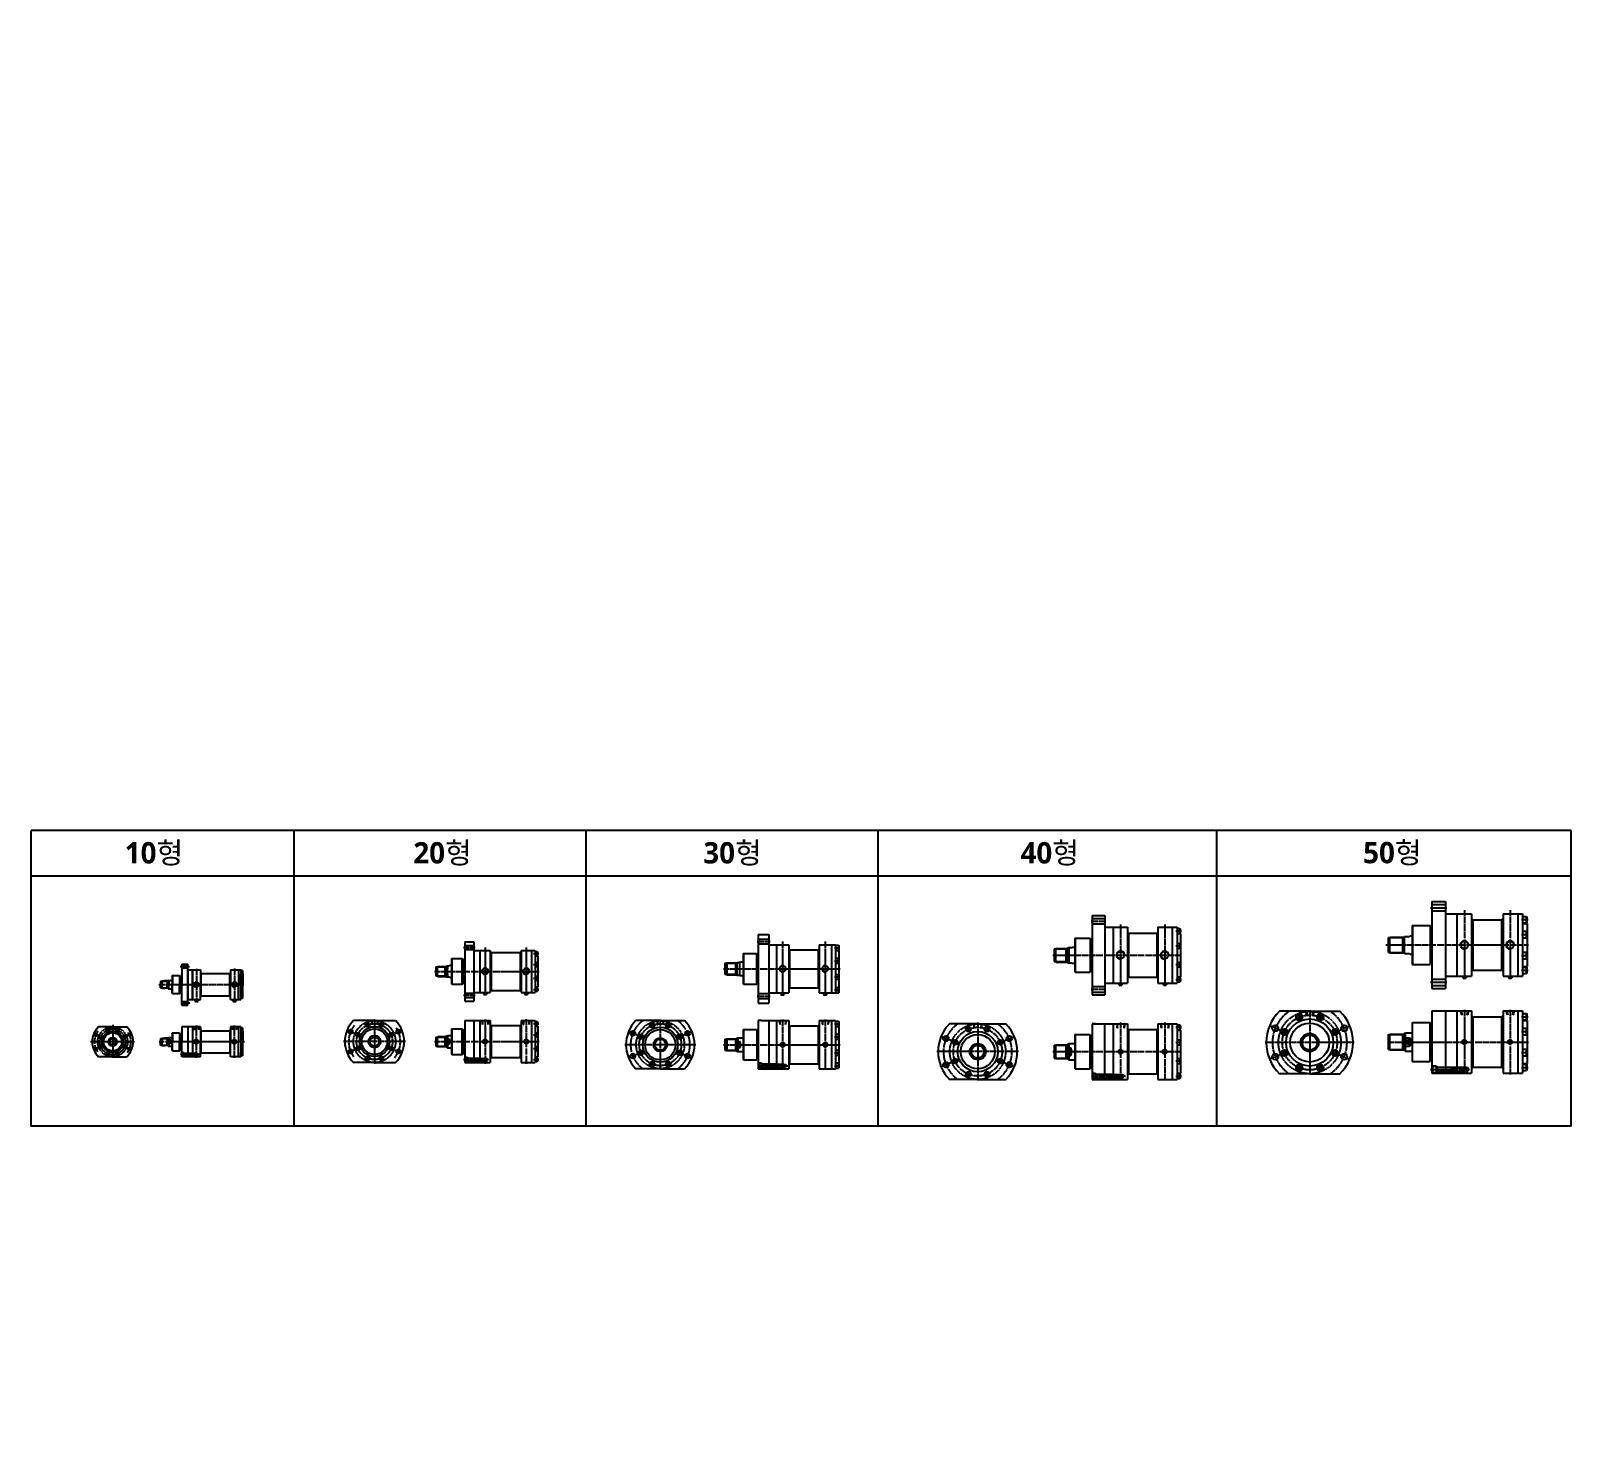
# Model space of a CAD drawing. Extents: x 0 to 5058, y -1057 to 3596.
import ezdxf

# ---------------------------------------------------------------- set-up
doc = ezdxf.new("R2010")
doc.units = 0
doc.header["$PDMODE"] = 1
for name, pattern in [('CENTER', [24, 20, -1.5, 1, -1.5]), ('HIDDEN', [5, 3.5, -1.5]), ('HIDDENX2', [0.75, 0.5, -0.25])]:
    doc.linetypes.add(name, pattern=pattern)
doc.layers.get('0').update_dxf_attribs({"linetype": 'CONTINUOUS'})
doc.layers.get('DEFPOINTS').update_dxf_attribs({"linetype": 'CONTINUOUS'})
for name, color, linetype in [('1', 3, 'CONTINUOUS'), ('3', 2, 'HIDDEN'), ('5', 7, 'CONTINUOUS'), ('HIDDEN', 2, 'HIDDEN'), ('ML', 3, 'CONTINUOUS')]:
    doc.layers.add(name, color=color, linetype=linetype)
doc.layers.add('Dims', color=7, linetype='CONTINUOUS', lineweight=25)
doc.styles.add('문자', font='romans.shx')

msp = doc.modelspace()

# ---------------------------------------------------------------- texts
at = {"char_height": 70, "attachment_point": 1, "style": '문자'}
for s, width, insert in [('{\\fMalgun Gothic|b1|i0|c129|p50;10형}', 386.572, (308.4, 932.5)), ('{\\fMalgun Gothic|b1|i0|c129|p50;20형}', 270.582, (1256, 932.5)), ('{\\fMalgun Gothic|b1|i0|c129|p50;30형}', 246.198, (2208.2, 932.5)), ('{\\fMalgun Gothic|b1|i0|c129|p50;40형}', 202.53, (3249.8, 932.5)), ('{\\fMalgun Gothic|b1|i0|c129|p50;50형}', 236.973, (4374.9, 933.2))]:
    msp.add_mtext_dynamic_manual_height_columns(s, width=width, gutter_width=16, heights=[-92.9], dxfattribs=dict(at, insert=insert))

# ---------------------------------------------------------------- linework, layer by layer
for p, q in [((5058.1, 971), (0.8, 971)), ((0.8, 0), (0.8, 971)), ((864.6, 0), (864.6, 971)), ((1823.6, 0), (1823.6, 971)), ((2782.6, 0), (2782.6, 971)), ((3894.1, 0), (3894.1, 971)), ((5058.1, 0), (5058.1, 971)), ((2782.6, 821), (0.8, 821)), ((5058.1, 821), (2782.6, 821)), ((5058.1, 0), (0, 0))]:
    msp.add_line(p, q)
at = {"color": 3}
for centre in [(4707.6, 276.2), (4857.5, 276.2)]:
    msp.add_circle(centre, 7, dxfattribs=at)
at = {"layer": '1'}
for p, q in [((4898.5, 697.3), (4898.5, 492.3)), ((4898.5, 688.5), (4911.5, 688.5)), ((4898.5, 667.5), (4911.5, 667.5)), ((4898.5, 665.5), (4913.5, 665.5)), ((4911.5, 667.5), (4911.5, 688.5)), ((4911.5, 688.5), (4912.5, 687.5)), ((4912.5, 668.5), (4911.5, 667.5)), ((4912.5, 687.5), (4912.5, 668.5)), ((4913.5, 665.5), (4913.5, 524.2)), ((3764.4, 652.8), (3764.4, 469.8)), ((3764.4, 649.3), (3773.4, 649.3)), ((3764.4, 633.3), (3773.4, 633.3)), ((3764.4, 632.3), (3775.4, 632.3)), ((3773.4, 649.3), (3773.4, 633.3)), ((3773.4, 649.3), (3774.4, 648.3)), ((3773.4, 633.3), (3774.4, 634.3)), ((3774.4, 648.3), (3774.4, 634.3)), ((3775.4, 632.3), (3775.4, 490.3)), ((4898.5, 639.7), (4911.5, 639.7)), ((4898.5, 618.7), (4911.5, 618.7)), ((4911.5, 618.7), (4911.5, 639.7)), ((4911.5, 639.7), (4912.5, 638.7)), ((4912.5, 619.7), (4911.5, 618.7)), ((4912.5, 638.7), (4912.5, 619.7)), ((1655.8, 577.2), (1655.8, 439.2)), ((1655.8, 573.7), (1662.8, 573.7)), ((1655.8, 560.7), (1662.8, 560.7)), ((1655.8, 558.7), (1664.8, 558.7)), ((1662.8, 560.7), (1662.8, 573.7)), ((1662.8, 573.7), (1663.8, 572.7)), ((1662.8, 560.7), (1663.8, 561.7)), ((1663.8, 572.7), (1663.8, 561.7)), ((1664.8, 558.7), (1664.8, 457.7)), ((1664.8, 558.7), (1664.8, 457.7)), ((2642.8, 595.7), (2642.8, 437.7)), ((2642.8, 593.7), (2651.8, 593.7)), ((2642.8, 577.7), (2651.8, 577.7)), ((2642.8, 576.7), (2653.8, 576.7)), ((2651.8, 593.7), (2651.8, 577.7)), ((2651.8, 593.7), (2652.8, 592.7)), ((2652.8, 578.7), (2651.8, 577.7)), ((2652.8, 592.7), (2652.8, 578.7)), ((2653.8, 576.7), (2653.8, 437.7)), ((3764.4, 599.9), (3773.4, 599.9)), ((3764.4, 583.9), (3773.4, 583.9)), ((3773.4, 599.9), (3773.4, 583.9)), ((3773.4, 599.9), (3774.4, 598.9)), ((3773.4, 583.9), (3774.4, 584.9)), ((3774.4, 598.9), (3774.4, 584.9)), ((4898.5, 570.9), (4911.5, 570.9)), ((4911.5, 549.9), (4911.5, 570.9)), ((4911.5, 570.9), (4912.5, 569.9)), ((4912.5, 569.9), (4912.5, 550.9)), ((689.2, 513.6), (689.2, 500.6)), ((689.2, 512.1), (689.2, 500.6)), ((694.8, 510.6), (689.2, 510.6)), ((694.8, 510.6), (689.8, 510.6)), ((694.8, 500.6), (694.8, 510.6)), ((694.8, 510.6), (695.2, 510.2)), ((695.2, 510.2), (695.2, 501)), ((1655.8, 537.2), (1662.8, 537.2)), ((1655.8, 524.2), (1662.8, 524.2)), ((1662.8, 524.2), (1662.8, 537.2)), ((1662.8, 537.2), (1663.8, 536.2)), ((1662.8, 524.2), (1663.8, 525.2)), ((1663.8, 536.2), (1663.8, 525.2)), ((2642.8, 551.1), (2651.8, 551.1)), ((2642.8, 535.1), (2651.8, 535.1)), ((2651.8, 535.1), (2651.8, 551.1)), ((2652.8, 550.1), (2651.8, 551.1)), ((2651.8, 535.1), (2652.8, 536.1)), ((2652.8, 536.1), (2652.8, 550.1)), ((3764.4, 538.7), (3773.4, 538.7)), ((3764.4, 522.7), (3773.4, 522.7)), ((3773.4, 538.7), (3773.4, 522.7)), ((3773.4, 538.7), (3774.4, 537.7)), ((3773.4, 522.7), (3774.4, 523.7)), ((3774.4, 537.7), (3774.4, 523.7)), ((4898.5, 549.9), (4911.5, 549.9)), ((4898.5, 524.2), (4913.5, 524.2)), ((4898.5, 522.2), (4911.5, 522.2)), ((4912.5, 550.9), (4911.5, 549.9)), ((4911.5, 501.2), (4911.5, 522.2)), ((4911.5, 522.2), (4912.5, 521.2)), ((4912.5, 521.2), (4912.5, 502.2)), ((689.2, 500.6), (689.2, 499.6)), ((689.2, 500.6), (689.2, 499.6)), ((694.8, 500.6), (689.2, 500.6)), ((689.2, 499.6), (689.2, 429.6)), ((689.2, 429.6), (689.2, 499.6)), ((689.2, 499.6), (689.2, 429.6)), ((689.2, 429.6), (689.2, 499.6)), ((689.2, 499.6), (689.2, 429.6)), ((689.2, 429.6), (689.2, 499.6)), ((694.8, 485.7), (689.2, 485.7)), ((694.8, 475.7), (689.2, 475.7)), ((694.8, 500.6), (689.8, 500.6)), ((694.8, 485.7), (689.8, 485.7)), ((694.8, 500.6), (695.2, 501)), ((694.8, 475.7), (694.8, 485.7)), ((694.8, 485.7), (695.2, 485.3)), ((694.8, 475.7), (695.2, 476.1)), ((695.2, 485.3), (695.2, 476.1)), ((1655.8, 492.1), (1662.8, 492.1)), ((1655.8, 479.1), (1662.8, 479.1)), ((1655.8, 457.7), (1664.8, 457.7)), ((1655.8, 455.7), (1662.8, 455.7)), ((1662.8, 479.1), (1662.8, 492.1)), ((1662.8, 492.1), (1663.8, 491.1)), ((1662.8, 479.1), (1663.8, 480.1)), ((1662.8, 442.7), (1662.8, 455.7)), ((1662.8, 455.7), (1663.8, 454.7)), ((1663.8, 491.1), (1663.8, 480.1)), ((2642.8, 498.3), (2651.8, 498.3)), ((2642.8, 482.3), (2651.8, 482.3)), ((2642.8, 455.7), (2651.8, 455.7)), ((2651.8, 498.3), (2651.8, 482.3)), ((2651.8, 498.3), (2652.8, 497.3)), ((2652.8, 483.3), (2651.8, 482.3)), ((2651.8, 455.7), (2651.8, 439.7)), ((2651.8, 455.7), (2652.8, 454.7)), ((2652.8, 497.3), (2652.8, 483.3)), ((3572.9, 469.8), (3572.9, 464.7)), ((3583.9, 464.7), (3572.9, 464.7)), ((3572.9, 464.7), (3574.1, 463.4)), ((3574.1, 463.4), (3582.6, 463.4)), ((3582.6, 463.4), (3583.9, 464.7)), ((3583.9, 469.8), (3583.9, 464.7)), ((3717.9, 469.8), (3717.9, 464.7)), ((3728.9, 464.7), (3717.9, 464.7)), ((3717.9, 464.7), (3719.1, 463.4)), ((3719.1, 463.4), (3727.6, 463.4)), ((3727.6, 463.4), (3728.9, 464.7)), ((3728.9, 469.8), (3728.9, 464.7)), ((3764.4, 490.3), (3775.4, 490.3)), ((3764.4, 489.3), (3773.4, 489.3)), ((3764.4, 473.3), (3773.4, 473.3)), ((3773.4, 473.3), (3773.4, 489.3)), ((3773.4, 489.3), (3774.4, 488.3)), ((3773.4, 473.3), (3774.4, 474.3)), ((3774.4, 488.3), (3774.4, 474.3)), ((4702, 492.3), (4702, 487.2)), ((4713, 487.2), (4702, 487.2)), ((4702, 487.2), (4703.3, 485.9)), ((4703.3, 485.9), (4711.7, 485.9)), ((4711.7, 485.9), (4713, 487.2)), ((4713, 492.3), (4713, 487.2)), ((4852, 492.3), (4852, 487.2)), ((4863, 487.2), (4852, 487.2)), ((4852, 487.2), (4853.3, 485.9)), ((4853.3, 485.9), (4861.7, 485.9)), ((4861.7, 485.9), (4863, 487.2)), ((4863, 492.3), (4863, 487.2)), ((4898.5, 501.2), (4911.5, 501.2)), ((4912.5, 502.2), (4911.5, 501.2)), ((538.3, 415.6), (538.3, 410.5)), ((549.3, 410.5), (538.3, 410.5)), ((538.3, 410.5), (539.5, 409.3)), ((539.5, 409.3), (548, 409.3)), ((548, 409.3), (549.3, 410.5)), ((549.3, 415.6), (549.3, 410.5)), ((663.3, 415.6), (663.3, 410.5)), ((674.3, 410.5), (663.3, 410.5)), ((663.3, 410.5), (664.5, 409.3)), ((664.5, 409.3), (673, 409.3)), ((673, 409.3), (674.3, 410.5)), ((674.3, 415.6), (674.3, 410.5)), ((694.8, 453.5), (689.2, 453.5)), ((694.8, 443.5), (689.2, 443.5)), ((689.2, 428.6), (689.2, 429.6)), ((689.2, 428.6), (689.2, 429.6)), ((689.2, 428.6), (689.2, 429.6)), ((689.2, 428.6), (689.2, 429.6)), ((689.2, 417.1), (689.2, 428.6)), ((689.2, 417.1), (689.2, 428.6)), ((689.2, 417.1), (689.2, 428.6)), ((689.2, 415.6), (689.2, 428.6)), ((694.8, 428.6), (689.2, 428.6)), ((694.8, 418.6), (689.2, 418.6)), ((694.8, 453.5), (689.8, 453.5)), ((694.8, 443.5), (689.8, 443.5)), ((694.8, 428.6), (689.8, 428.6)), ((694.8, 418.6), (689.8, 418.6)), ((694.8, 453.5), (694.8, 443.5)), ((694.8, 453.5), (695.2, 453.1)), ((694.8, 443.5), (695.2, 443.9)), ((694.8, 428.6), (694.8, 418.6)), ((694.8, 428.6), (695.2, 428.2)), ((694.8, 418.6), (695.2, 419)), ((695.2, 443.9), (695.2, 453.1)), ((695.2, 419), (695.2, 428.2)), ((1486.3, 439.2), (1486.3, 434.1)), ((1497.3, 434.1), (1486.3, 434.1)), ((1486.3, 434.1), (1487.6, 432.8)), ((1487.6, 432.8), (1496.1, 432.8)), ((1496.1, 432.8), (1497.3, 434.1)), ((1497.3, 439.2), (1497.3, 434.1)), ((1621.3, 439.2), (1621.3, 434.1)), ((1632.3, 434.1), (1621.3, 434.1)), ((1621.3, 434.1), (1622.6, 432.8)), ((1622.6, 432.8), (1631.1, 432.8)), ((1631.1, 432.8), (1632.3, 434.1)), ((1632.3, 439.2), (1632.3, 434.1)), ((1655.8, 442.7), (1662.8, 442.7)), ((1662.8, 442.7), (1663.8, 443.7)), ((1663.8, 454.7), (1663.8, 443.7)), ((2463.3, 437.7), (2463.3, 432.6)), ((2474.3, 432.6), (2463.3, 432.6)), ((2463.3, 432.6), (2464.6, 431.3)), ((2464.6, 431.3), (2473, 431.3)), ((2473, 431.3), (2474.3, 432.6)), ((2474.3, 437.7), (2474.3, 432.6)), ((2603.3, 437.7), (2603.3, 432.6)), ((2614.3, 432.6), (2603.3, 432.6)), ((2603.3, 432.6), (2604.6, 431.3)), ((2604.6, 431.3), (2613, 431.3)), ((2613, 431.3), (2614.3, 432.6)), ((2614.3, 437.7), (2614.3, 432.6)), ((2642.8, 439.7), (2651.8, 439.7)), ((2652.8, 440.7), (2651.8, 439.7)), ((2652.8, 454.7), (2652.8, 440.7)), ((4199.5, 377.1), (4298.5, 377.1)), ((4898.5, 369.9), (4911.5, 369.9)), ((4911.5, 348.9), (4911.5, 369.9)), ((4911.5, 369.9), (4912.5, 368.9)), ((4912.5, 368.9), (4912.5, 349.9)), ((268.8, 326), (222.4, 326)), ((689.2, 326), (689.2, 313)), ((694.8, 323), (689.2, 323)), ((694.8, 313), (689.2, 313)), ((689.2, 313), (689.2, 312)), ((689.2, 312), (689.2, 242)), ((694.8, 323), (689.8, 323)), ((694.8, 313), (689.8, 313)), ((694.8, 323), (695.2, 322.6)), ((694.8, 313), (694.8, 323)), ((694.8, 313), (695.2, 313.4)), ((695.2, 322.6), (695.2, 313.4)), ((1128.6, 346.6), (1197.4, 346.6)), ((1655.8, 346.6), (1655.8, 208.6)), ((1655.8, 343.1), (1662.8, 343.1)), ((1655.8, 330.1), (1662.8, 330.1)), ((1655.8, 328.1), (1664.8, 328.1)), ((1655.8, 306.7), (1662.8, 306.7)), ((1662.8, 343.1), (1663.8, 342.1)), ((1662.8, 330.1), (1662.8, 343.1)), ((1662.8, 330.1), (1663.8, 331.1)), ((1662.8, 293.7), (1662.8, 306.7)), ((1662.8, 306.7), (1663.8, 305.7)), ((1663.8, 342.1), (1663.8, 331.1)), ((1663.8, 305.7), (1663.8, 294.7)), ((1664.8, 336.6), (1664.8, 336.6)), ((1664.8, 328.1), (1664.8, 227.1)), ((1664.8, 328.1), (1664.8, 227.1)), ((2066.9, 346.4), (2147, 346.4)), ((2642.8, 346.4), (2642.8, 188.4)), ((2642.8, 344.4), (2651.8, 344.4)), ((2642.8, 328.4), (2651.8, 328.4)), ((2642.8, 327.4), (2653.8, 327.4)), ((2651.8, 344.4), (2652.8, 343.4)), ((2651.8, 344.4), (2651.8, 328.4)), ((2652.8, 329.4), (2651.8, 328.4)), ((2652.8, 343.4), (2652.8, 329.4)), ((2653.8, 327.4), (2653.8, 207.4)), ((3109.3, 336.1), (3201.6, 336.1)), ((3764.4, 336.1), (3764.4, 153.1)), ((3764.4, 332.6), (3773.4, 332.6)), ((3764.4, 316.6), (3773.4, 316.6)), ((3764.4, 315.6), (3775.4, 315.6)), ((3773.4, 332.6), (3774.4, 331.6)), ((3773.4, 332.6), (3773.4, 316.6)), ((3773.4, 316.6), (3774.4, 317.6)), ((3774.4, 331.6), (3774.4, 317.6)), ((3775.4, 315.6), (3775.4, 173.6)), ((4898.5, 348.9), (4911.5, 348.9)), ((4898.5, 346.9), (4913.5, 346.9)), ((4898.5, 321.2), (4911.5, 321.2)), ((4912.5, 349.9), (4911.5, 348.9)), ((4911.5, 300.2), (4911.5, 321.2)), ((4911.5, 321.2), (4912.5, 320.2)), ((4912.5, 320.2), (4912.5, 301.2)), ((4913.5, 346.9), (4913.5, 205.6)), ((546.3, 275.6), (543.8, 274.1)), ((546.3, 278.5), (546.3, 275.6)), ((546.3, 278.5), (546.3, 275.6)), ((671.3, 278.5), (671.3, 275.6)), ((694.8, 298.1), (689.2, 298.1)), ((694.8, 288.1), (689.2, 288.1)), ((694.8, 265.9), (689.2, 265.9)), ((694.8, 255.9), (689.2, 255.9)), ((694.8, 298.1), (689.8, 298.1)), ((694.8, 265.9), (689.8, 265.9)), ((694.8, 255.9), (689.8, 255.9)), ((694.8, 288.1), (694.8, 298.1)), ((694.8, 298.1), (695.2, 297.7)), ((694.8, 288.1), (695.2, 288.5)), ((694.8, 265.9), (694.8, 255.9)), ((694.8, 265.9), (695.2, 265.5)), ((694.8, 255.9), (695.2, 256.3)), ((695.2, 297.7), (695.2, 288.5)), ((695.2, 256.3), (695.2, 265.5)), ((1494.3, 279), (1494.3, 276.1)), ((1629.3, 279), (1629.3, 276.1)), ((1655.8, 293.7), (1662.8, 293.7)), ((1655.8, 261.5), (1662.8, 261.5)), ((1662.8, 293.7), (1663.8, 294.7)), ((1662.8, 248.5), (1662.8, 261.5)), ((1662.8, 261.5), (1663.8, 260.5)), ((1663.8, 260.5), (1663.8, 249.5)), ((2642.8, 301.8), (2651.8, 301.8)), ((2642.8, 285.8), (2651.8, 285.8)), ((2651.8, 301.8), (2651.8, 285.8)), ((2651.8, 301.8), (2652.8, 300.8)), ((2652.8, 286.8), (2651.8, 285.8)), ((2652.8, 300.8), (2652.8, 286.8)), ((3764.4, 283.2), (3773.4, 283.2)), ((3764.4, 267.2), (3773.4, 267.2)), ((3773.4, 283.2), (3773.4, 267.2)), ((3773.4, 283.2), (3774.4, 282.2)), ((3773.4, 267.2), (3774.4, 268.2)), ((3774.4, 282.2), (3774.4, 268.2)), ((4898.5, 300.2), (4911.5, 300.2)), ((4912.5, 301.2), (4911.5, 300.2)), ((689.2, 241), (689.2, 242)), ((694.8, 241), (689.2, 241)), ((689.2, 228), (689.2, 241)), ((694.8, 231), (689.2, 231)), ((694.8, 241), (689.8, 241)), ((694.8, 231), (689.8, 231)), ((694.8, 241), (695.2, 240.6)), ((694.8, 241), (694.8, 231)), ((694.8, 231), (695.2, 231.4)), ((695.2, 231.4), (695.2, 240.6)), ((1655.8, 248.5), (1662.8, 248.5)), ((1655.8, 227.1), (1664.8, 227.1)), ((1655.8, 225.1), (1662.8, 225.1)), ((1655.8, 212.1), (1662.8, 212.1)), ((1662.8, 248.5), (1663.8, 249.5)), ((1662.8, 212.1), (1662.8, 225.1)), ((1662.8, 225.1), (1663.8, 224.1)), ((1662.8, 212.1), (1663.8, 213.1)), ((1663.8, 224.1), (1663.8, 213.1)), ((2642.8, 249), (2651.8, 249)), ((2642.8, 233), (2651.8, 233)), ((2642.8, 207.4), (2653.8, 207.4)), ((2642.8, 206.4), (2651.8, 206.4)), ((2651.8, 249), (2651.8, 233)), ((2651.8, 249), (2652.8, 248)), ((2652.8, 234), (2651.8, 233)), ((2651.8, 206.4), (2651.8, 190.4)), ((2651.8, 206.4), (2652.8, 205.4)), ((2652.8, 248), (2652.8, 234)), ((2652.8, 205.4), (2652.8, 191.4)), ((3764.4, 222), (3773.4, 222)), ((3764.4, 206), (3773.4, 206)), ((3773.4, 222), (3773.4, 206)), ((3773.4, 222), (3774.4, 221)), ((3773.4, 206), (3774.4, 207)), ((3774.4, 221), (3774.4, 207)), ((4898.5, 252.3), (4911.5, 252.3)), ((4898.5, 231.3), (4911.5, 231.3)), ((4898.5, 205.6), (4913.5, 205.6)), ((4898.5, 203.6), (4911.5, 203.6)), ((4911.5, 231.3), (4911.5, 252.3)), ((4911.5, 252.3), (4912.5, 251.3)), ((4912.5, 232.3), (4911.5, 231.3)), ((4911.5, 182.6), (4911.5, 203.6)), ((4911.5, 203.6), (4912.5, 202.6)), ((4912.5, 251.3), (4912.5, 232.3)), ((4912.5, 202.6), (4912.5, 183.6)), ((2642.8, 190.4), (2651.8, 190.4)), ((2652.8, 191.4), (2651.8, 190.4)), ((3764.4, 173.6), (3775.4, 173.6)), ((3764.4, 172.6), (3773.4, 172.6)), ((3764.4, 156.6), (3773.4, 156.6)), ((3773.4, 172.6), (3774.4, 171.6)), ((3773.4, 156.6), (3773.4, 172.6)), ((3773.4, 156.6), (3774.4, 157.6)), ((3774.4, 171.6), (3774.4, 157.6)), ((4898.5, 182.6), (4911.5, 182.6)), ((4912.5, 183.6), (4911.5, 182.6))]:
    msp.add_line(p, q, dxfattribs=at)
for points in [[(4169.5, 363.1), (4162.6, 364.2), (4158.2, 358.9), (4160.7, 352.4), (4167.5, 351.3), (4171.9, 356.6)], [(4240.9, 358.4), (4236.8, 364.1), (4229.9, 363.4), (4227.1, 357.1), (4231.1, 351.4), (4238, 352.1)], [(251, 313.5), (253.8, 313.1), (255.6, 315.4), (254.5, 318.1), (251.6, 318.5), (249.9, 316.2)], [(255.6, 315.4), (253.8, 313.1), (251, 313.5), (249.9, 316.2), (251.6, 318.5), (254.5, 318.1)], [(282, 315.4), (283.8, 313.1), (286.6, 313.5), (287.7, 316.2), (286, 318.5), (283.1, 318.1)], [(1073.7, 303.6), (1070.9, 301.6), (1071.3, 298.1), (1074.4, 296.7), (1077.2, 298.7), (1076.9, 302.2)], [(1108.2, 334.8), (1104.7, 335.3), (1102.6, 332.6), (1103.8, 329.4), (1107.2, 328.9), (1109.4, 331.5)], [(1154.6, 332.5), (1152.5, 335.3), (1149.1, 334.9), (1147.7, 331.7), (1149.7, 328.9), (1153.2, 329.3)], [(1185.8, 298), (1186.3, 301.4), (1183.6, 303.6), (1180.4, 302.3), (1179.8, 298.9), (1182.5, 296.7)], [(2044.3, 332.5), (2041.2, 335.1), (2037.4, 333.7), (2036.8, 329.7), (2039.9, 327.2), (2043.6, 328.6)], [(2097, 329.5), (2096.6, 333.5), (2092.9, 335.1), (2089.7, 332.8), (2090.1, 328.8), (2093.7, 327.1)], [(3081.6, 322.1), (3077, 322.8), (3074.1, 319.2), (3075.7, 314.9), (3080.3, 314.2), (3083.2, 317.8)], [(3144.5, 319), (3141.8, 322.8), (3137.2, 322.3), (3135.3, 318), (3138, 314.3), (3142.6, 314.8)], [(4115.7, 316), (4110.1, 311.9), (4110.7, 305), (4117, 302.2), (4122.7, 306.2), (4122, 313.1)], [(4288, 304.7), (4289.2, 311.5), (4283.8, 315.9), (4277.3, 313.5), (4276.2, 306.6), (4281.5, 302.2)], [(230.4, 290.2), (232.7, 292), (232.3, 294.8), (229.6, 295.9), (227.3, 294.2), (227.7, 291.3)], [(232.3, 294.8), (232.7, 292), (230.4, 290.2), (227.7, 291.3), (227.3, 294.2), (229.6, 295.9)], [(232.3, 259.2), (232.7, 262), (230.4, 263.8), (227.7, 262.7), (227.3, 259.8), (229.6, 258.1)], [(230.4, 263.8), (232.7, 262), (232.3, 259.2), (229.6, 258.1), (227.3, 259.8), (227.7, 262.7)], [(305.3, 294.8), (304.9, 292), (307.2, 290.2), (309.9, 291.3), (310.3, 294.2), (308, 295.9)], [(307.2, 263.8), (304.9, 262), (305.3, 259.2), (308, 258.1), (310.3, 259.8), (309.9, 262.7)], [(671.3, 278.5), (668.8, 279.9), (666.3, 278.5), (666.3, 275.6), (668.8, 274.1), (671.3, 275.6)], [(671.3, 275.6), (668.8, 274.1), (666.3, 275.6), (666.3, 278.5), (668.8, 279.9), (671.3, 278.5)], [(1071.4, 257.2), (1070.8, 253.8), (1073.5, 251.6), (1076.7, 252.8), (1077.3, 256.2), (1074.6, 258.4)], [(1183.4, 251.6), (1186.2, 253.6), (1185.9, 257), (1182.7, 258.4), (1179.9, 256.4), (1180.3, 253)], [(1494.3, 276.1), (1491.8, 274.7), (1489.3, 276.1), (1489.3, 279), (1491.8, 280.5), (1494.3, 279)], [(1494.3, 279), (1491.8, 280.5), (1489.3, 279), (1489.3, 276.1), (1491.8, 274.7), (1494.3, 276.1)], [(1629.3, 276.1), (1626.8, 274.7), (1624.3, 276.1), (1624.3, 279), (1626.8, 280.5), (1629.3, 279)], [(1629.3, 279), (1626.8, 280.5), (1624.3, 279), (1624.3, 276.1), (1626.8, 274.7), (1629.3, 276.1)], [(2004.8, 297.4), (2000.8, 297), (1999.2, 293.4), (2001.5, 290.1), (2005.5, 290.5), (2007.2, 294.2)], [(2132.1, 290), (2134.6, 293.1), (2133.2, 296.9), (2129.2, 297.5), (2126.7, 294.4), (2128.1, 290.7)], [(2468.8, 264.9), (2471, 266.1), (2471, 268.6), (2468.8, 269.9), (2466.6, 268.6), (2466.6, 266.1)], [(2608.8, 264.9), (2611, 266.1), (2611, 268.6), (2608.8, 269.9), (2606.6, 268.6), (2606.6, 266.1)], [(3034.9, 279.8), (3031.1, 277.1), (3031.6, 272.5), (3035.8, 270.6), (3039.6, 273.4), (3039.1, 278)], [(3186.8, 272.3), (3187.5, 276.9), (3183.9, 279.8), (3179.6, 278.1), (3178.9, 273.6), (3182.5, 270.7)], [(4710, 277.7), (4707.5, 279.1), (4705, 277.7), (4705, 274.8), (4707.5, 273.4), (4710, 274.8)], [(4860, 277.7), (4857.5, 279.1), (4855, 277.7), (4855, 274.8), (4857.5, 273.4), (4860, 274.8)], [(255.6, 238.6), (253.8, 240.9), (251, 240.5), (249.9, 237.8), (251.6, 235.5), (254.5, 235.9)], [(286.6, 240.5), (283.8, 240.9), (282, 238.6), (283.1, 235.9), (286, 235.5), (287.7, 237.8)], [(1102.5, 222.7), (1104.6, 219.9), (1108, 220.3), (1109.4, 223.4), (1107.4, 226.2), (1103.9, 225.9)], [(1149, 220.4), (1152.4, 219.8), (1154.6, 222.5), (1153.3, 225.8), (1149.9, 226.3), (1147.7, 223.6)], [(2001.8, 244.7), (1999.2, 241.6), (2000.6, 237.9), (2004.6, 237.2), (2007.1, 240.3), (2005.7, 244.1)], [(2036.9, 205.3), (2037.3, 201.3), (2040.9, 199.6), (2044.2, 202), (2043.8, 206), (2040.1, 207.6)], [(2089.6, 202.2), (2092.7, 199.7), (2096.4, 201.1), (2097.1, 205.1), (2094, 207.6), (2090.2, 206.2)], [(2129, 237.3), (2133, 237.7), (2134.7, 241.4), (2132.3, 244.6), (2128.3, 244.2), (2126.7, 240.6)], [(3031.8, 216.9), (3031, 212.3), (3034.6, 209.4), (3038.9, 211.1), (3039.7, 215.7), (3036.1, 218.6)], [(3183.7, 209.4), (3187.4, 212.1), (3186.9, 216.7), (3182.7, 218.6), (3179, 215.9), (3179.4, 211.3)], [(3578.4, 242.1), (3580.5, 243.4), (3580.5, 245.9), (3578.4, 247.1), (3576.2, 245.9), (3576.2, 243.4)], [(3723.4, 242.1), (3725.5, 243.4), (3725.5, 245.9), (3723.4, 247.1), (3721.2, 245.9), (3721.2, 243.4)], [(4111, 244.6), (4109.9, 237.7), (4115.2, 233.3), (4121.7, 235.8), (4122.9, 242.6), (4117.5, 247)], [(4283.3, 233.3), (4289, 237.3), (4288.3, 244.2), (4282, 247.1), (4276.4, 243), (4277, 236.1)], [(3074.1, 170.2), (3076.8, 166.5), (3081.4, 167), (3083.2, 171.2), (3080.5, 174.9), (3075.9, 174.4)], [(3137, 167.1), (3141.5, 166.4), (3144.4, 170), (3142.8, 174.3), (3138.2, 175), (3135.3, 171.4)], [(4158.2, 190.8), (4162.2, 185.1), (4169.1, 185.8), (4172, 192.1), (4167.9, 197.8), (4161, 197.1)], [(4229.6, 186.1), (4236.4, 185), (4240.8, 190.3), (4238.4, 196.8), (4231.5, 198), (4227.1, 192.6)]]:
    msp.add_lwpolyline(points, close=True, dxfattribs=at)
for centre, radius in [((4165.1, 357.8), 10.5), ((4165.1, 357.8), 9.5), ((4234, 357.8), 10.5), ((4234, 357.8), 9.5), ((252.7, 315.8), 5), ((252.7, 315.8), 4.5), ((284.9, 315.8), 5), ((284.9, 315.8), 4.5), ((1074.1, 300.2), 6.5), ((1074.1, 300.2), 5.5), ((1106, 332.1), 6.5), ((1106, 332.1), 5.5), ((1151.1, 332.1), 6.5), ((1151.1, 332.1), 5.5), ((1183.1, 300.2), 6.5), ((1183.1, 300.2), 5.5), ((2040.5, 331.1), 8), ((2040.5, 331.1), 7), ((2093.3, 331.1), 8), ((2093.3, 331.1), 7), ((3078.7, 318.5), 8), ((3078.7, 318.5), 7), ((3139.9, 318.5), 8), ((3139.9, 318.5), 7), ((4116.4, 309.1), 10.5), ((4116.4, 309.1), 9.5), ((4282.7, 309.1), 10.5), ((4282.7, 309.1), 9.5), ((230, 293.1), 5), ((230, 260.9), 5), ((230, 293.1), 4.5), ((230, 260.9), 4.5), ((307.6, 293.1), 5), ((307.6, 260.9), 5), ((307.6, 293.1), 4.5), ((307.6, 260.9), 4.5), ((543.8, 277), 5.5), ((543.8, 277), 5.5), ((543.8, 277), 5), ((543.8, 277), 5), ((668.8, 277), 5.5), ((668.8, 277), 5.5), ((668.8, 277), 5), ((668.8, 277), 5), ((1074.1, 255), 6.5), ((1074.1, 255), 5.5), ((1183.1, 255), 6.5), ((1183.1, 255), 5.5), ((1491.8, 277.6), 5.5), ((1491.8, 277.6), 5.5), ((1491.8, 277.6), 5), ((1491.8, 277.6), 5), ((1626.8, 277.6), 5.5), ((1626.8, 277.6), 5.5), ((1626.8, 277.6), 5), ((1626.8, 277.6), 5), ((2003.2, 293.8), 8), ((2003.2, 293.8), 7), ((2130.7, 293.8), 8), ((2130.7, 293.8), 7), ((2468.8, 267.4), 7), ((2468.8, 267.4), 5.5), ((2468.8, 267.4), 5), ((2608.8, 267.4), 7), ((2608.8, 267.4), 5.5), ((2608.8, 267.4), 5), ((3035.4, 275.2), 8), ((3035.4, 275.2), 7), ((3183.2, 275.2), 8), ((3183.2, 275.2), 7), ((4707.5, 276.2), 5.5), ((4707.5, 276.2), 5), ((4857.5, 276.2), 5.5), ((4857.5, 276.2), 5), ((252.7, 238.2), 5), ((252.7, 238.2), 4.5), ((284.9, 238.2), 5), ((284.9, 238.2), 4.5), ((1106, 223.1), 6.5), ((1106, 223.1), 5.5), ((1151.1, 223.1), 6.5), ((1151.1, 223.1), 5.5), ((2003.2, 241), 8), ((2003.2, 241), 7), ((2040.5, 203.6), 8), ((2040.5, 203.6), 7), ((2093.3, 203.6), 8), ((2093.3, 203.6), 7), ((2130.7, 241), 8), ((2130.7, 241), 7), ((3035.4, 214), 8), ((3035.4, 214), 7), ((3183.2, 214), 8), ((3183.2, 214), 7), ((3578.4, 244.6), 7), ((3578.4, 244.6), 5.5), ((3578.4, 244.6), 5), ((3723.4, 244.6), 7), ((3723.4, 244.6), 5.5), ((3723.4, 244.6), 5), ((4116.4, 240.2), 10.5), ((4116.4, 240.2), 9.5), ((4282.7, 240.2), 10.5), ((4282.7, 240.2), 9.5), ((3078.7, 170.7), 8), ((3078.7, 170.7), 7), ((3139.9, 170.7), 8), ((3139.9, 170.7), 7), ((4165.1, 191.5), 10.5), ((4165.1, 191.5), 9.5), ((4234, 191.5), 10.5), ((4234, 191.5), 9.5)]:
    msp.add_circle(centre, radius, dxfattribs=at)
for p in [(2700.4, 3596.5), (2700.4, 3458.5), (3116, 2541.3)]:
    msp.add_point(p, dxfattribs=at)
at = {"layer": '3', "color": 2, "linetype": 'HIDDENX2'}
msp.add_circle((268.8, 277), 49, dxfattribs=at)
at = {"layer": '5'}
for p in [(1685.7, 1387.8), (1942.8, 1261), (641.6, -1057.4)]:
    msp.add_point(p, dxfattribs=at)
at = {"layer": 'DEFPOINTS', "color": 0, "linetype": 'ByBlock'}
for p in [(4730.5, 697.3), (3697.4, 633.8), (1508.8, 577.2), (1606.8, 570.7), (2488.8, 595.7), (556.8, 513.6), (1376.5, 528.2), (1382.8, 550.2), (458.9, 478.6), (1376.5, 488.2), (1382.8, 466.2), (4730.5, 492.3), (458.9, 450.6), (1508.8, 439.2), (1606.8, 445.7), (2488.8, 437.7), (4829.5, 358.7), (556.8, 324.5), (1382.8, 319.6), (1508.8, 346.6), (1606.8, 330.1), (2488.8, 346.4), (3697.4, 317.1), (4594.5, 340.2), (201.3, 277), (336.3, 277), (1031.1, 277.6), (1077.5, 277.6), (1954.4, 267.4), (2015.8, 267.4), (4057, 274.6), (4148.2, 274.6), (556.8, 229.5), (556.8, 228), (1382.8, 235.6), (1508.8, 208.6), (1606.8, 225.1), (2979.3, 244.6), (3036.3, 244.6), (3058.2, 244.6), (4594.5, 212.2), (2488.8, 188.4), (3697.4, 172.1), (4898.5, 173.7)]:
    msp.add_point(p, dxfattribs=at)
at = {"layer": 'Dims'}
for p, q in [((4458.6, 619.3), (4504.1, 619.3)), ((4458.6, 570.3), (4504.1, 570.3)), ((1329.8, 523.2), (1359.2, 523.2)), ((1359.2, 523.2), (1361.8, 524.7)), ((1359.2, 523.2), (1359.2, 524.7)), ((2278.8, 534.7), (2318.8, 534.7)), ((425.8, 475.6), (447.8, 475.6)), ((447.8, 475.6), (449.3, 476.6)), ((1329.8, 493.2), (1359.2, 493.2)), ((1359.2, 493.2), (1361.8, 491.7)), ((2278.8, 498.7), (2318.8, 498.7)), ((425.8, 453.6), (447.8, 453.6)), ((447.8, 453.6), (449.3, 452.6)), ((425.8, 288), (447.8, 288)), ((425.8, 266), (447.8, 266)), ((447.8, 288), (449.3, 289)), ((447.8, 266), (449.3, 265)), ((447.8, 266), (449.3, 265)), ((456.8, 284.6), (450.8, 269.4)), ((456.8, 269.4), (450.8, 284.6)), ((1329.8, 292.6), (1359.2, 292.6)), ((1329.8, 262.6), (1359.2, 262.6)), ((1359.2, 292.6), (1361.8, 294.1)), ((1359.2, 292.6), (1359.2, 294.1)), ((1359.2, 262.6), (1361.8, 261.1)), ((1373.4, 285.7), (1364.8, 269.4)), ((1364.8, 285.7), (1373.4, 269.4)), ((2278.8, 285.4), (2318.8, 285.4)), ((2327.2, 278), (2318.8, 256.8)), ((2318.8, 278), (2327.2, 256.8)), ((3360.4, 265.6), (3398.8, 265.6)), ((3414.6, 257), (3405.4, 232.3)), ((3405.4, 257), (3414.6, 232.3)), ((4458.6, 300.7), (4504.1, 300.7)), ((4526.8, 290.2), (4510.6, 262.2)), ((4510.6, 290.2), (4526.8, 262.2)), ((2278.8, 249.4), (2318.8, 249.4)), ((3360.4, 223.6), (3398.8, 223.6)), ((4458.6, 251.7), (4504.1, 251.7))]:
    msp.add_line(p, q, dxfattribs=at)
for centre, radius in [((268.8, 277), 10), ((1128.6, 277.6), 15), ((2066.9, 267.4), 18), ((3109.3, 244.6), 21), ((4199.5, 274.6), 24.5)]:
    msp.add_circle(centre, radius, dxfattribs=at)
for centre, radius, start, end in [((4707.5, 594.8), 13.5, 349.9635, 284.7852), ((4857.5, 594.8), 13.5, 347.7422, 286.2626), ((3578.4, 561.3), 13.5, 353.1828, 281.4734), ((3723.4, 561.3), 13.5, 353.7167, 281.347), ((1491.7, 508.3), 10.5, 347.5043, 281.4991), ((1626.9, 508.2), 10.5, 347.5043, 281.4991), ((2468.8, 516.7), 10.5, 354.1515, 284.6598), ((2608.8, 516.7), 10.5, 344.359, 283.5354), ((543.8, 464.6), 8.3, 0, 270), ((668.8, 464.6), 8.3, 350.4327, 270), ((543.8, 277), 6.5, 351.8918, 269.7717), ((668.8, 277), 6.5, 359.7717, 278.1082), ((1491.8, 277.6), 6.5, 351.8918, 270), ((1626.8, 277.6), 6.5, 351.8918, 270), ((2468.8, 267.4), 6.5, 326.1623, 283.3946), ((2608.8, 267.4), 6.5, 326.1623, 283.3946), ((4707.5, 276.2), 6.5, 341.5559, 290.2538), ((4857.5, 276.2), 6.5, 344.8373, 293.9217), ((3578.4, 244.6), 6.5, 326.1623, 283.3946), ((3723.4, 244.6), 6.5, 326.1623, 283.3946)]:
    msp.add_arc(centre, radius, start, end, dxfattribs=at)
at = {"layer": 'HIDDEN', "color": 2, "linetype": 'HIDDENX2'}
for p, q in [((4600.5, 727.3), (4645.5, 727.3)), ((3485.4, 682.3), (3526.4, 682.3)), ((3485.4, 664.3), (3526.4, 664.3)), ((4600.5, 707.3), (4645.5, 707.3)), ((2388.8, 614.2), (2423.8, 614.2)), ((1424.8, 593.4), (1454.8, 593.4)), ((1424.8, 579.9), (1454.8, 579.9)), ((2388.8, 598.2), (2423.8, 598.2)), ((495.8, 529.1), (515.8, 529.1)), ((495.8, 520.1), (515.8, 520.1)), ((3485.4, 458.3), (3526.4, 458.3)), ((4600.5, 482.3), (4645.5, 482.3)), ((4600.5, 462.3), (4645.5, 462.3)), ((495.8, 409.1), (515.8, 409.1)), ((1424.8, 436.4), (1454.8, 436.4)), ((1424.8, 422.9), (1454.8, 422.9)), ((2388.8, 435.2), (2423.8, 435.2)), ((2388.8, 419.2), (2423.8, 419.2)), ((3485.4, 440.3), (3526.4, 440.3)), ((495.8, 400.1), (515.8, 400.1)), ((4186, 377.1), (4189, 363.1)), ((4189, 377.1), (4192, 363.1)), ((4210, 377.1), (4207, 363.1)), ((4213, 377.1), (4210, 363.1)), ((4694, 378.7), (4697, 364.7)), ((4697, 378.7), (4700, 364.7)), ((4718, 378.7), (4715, 364.7)), ((4721, 378.7), (4718, 364.7)), ((4844, 378.7), (4847, 364.7)), ((4847, 378.7), (4850, 364.7)), ((4868, 378.7), (4865, 364.7)), ((4871, 378.7), (4868, 364.7)), ((260.6, 326.1), (261.3, 316.1)), ((261.3, 326.1), (262.1, 316.1)), ((276.3, 326.1), (275.6, 316.1)), ((277.1, 326.1), (276.3, 316.1)), ((535.5, 326), (536.3, 316)), ((536.3, 326), (537, 316)), ((551.3, 326), (550.5, 316)), ((552, 326), (551.3, 316)), ((660.5, 326), (661.3, 316)), ((661.3, 326), (662, 316)), ((676.3, 326), (675.5, 316)), ((677, 326), (676.3, 316)), ((1118.1, 346.6), (1119.1, 333.6)), ((1119.1, 346.6), (1120.1, 333.6)), ((1138.1, 346.6), (1137.1, 333.6)), ((1139.1, 346.6), (1138.1, 333.6)), ((1481.3, 346.6), (1482.3, 333.6)), ((1482.3, 346.6), (1483.3, 333.6)), ((1501.3, 346.6), (1500.3, 333.6)), ((1502.3, 346.6), (1501.3, 333.6)), ((1616.3, 346.6), (1617.3, 333.6)), ((1617.3, 346.6), (1618.3, 333.6)), ((1636.3, 346.6), (1635.3, 333.6)), ((1637.3, 346.6), (1636.3, 333.6)), ((2056.4, 346.4), (2057.4, 333.4)), ((2057.4, 346.4), (2058.4, 333.4)), ((2076.4, 346.4), (2075.4, 333.4)), ((2077.4, 346.4), (2076.4, 333.4)), ((2458.3, 346.4), (2459.3, 333.4)), ((2459.3, 346.4), (2460.3, 333.4)), ((2478.3, 346.4), (2477.3, 333.4)), ((2479.3, 346.4), (2478.3, 333.4)), ((2598.3, 346.4), (2599.3, 333.4)), ((2599.3, 346.4), (2600.3, 333.4)), ((2618.3, 346.4), (2617.3, 333.4)), ((2619.3, 346.4), (2618.3, 333.4)), ((3095.8, 336.1), (3097.3, 322.1)), ((3097.3, 336.1), (3098.8, 322.1)), ((3121.3, 336.1), (3119.8, 322.1)), ((3122.8, 336.1), (3121.3, 322.1)), ((3564.9, 336.1), (3566.4, 322.1)), ((3566.4, 336.1), (3567.9, 322.1)), ((3590.4, 336.1), (3588.9, 322.1)), ((3591.9, 336.1), (3590.4, 322.1)), ((3709.9, 336.1), (3711.4, 322.1)), ((3711.4, 336.1), (3712.9, 322.1)), ((3735.4, 336.1), (3733.9, 322.1)), ((3736.9, 336.1), (3735.4, 322.1)), ((502.8, 241), (495.8, 241)), ((502.8, 229), (495.8, 229)), ((496.8, 239), (497.8, 240)), ((496.8, 231), (496.8, 239)), ((497.8, 230), (496.8, 231)), ((502.8, 240), (497.8, 240)), ((497.8, 230), (497.8, 240)), ((502.8, 230), (497.8, 230)), ((502.8, 230), (502.8, 241)), ((502.8, 240), (502.8, 229)), ((530.8, 238.7), (502.8, 238.7)), ((545.8, 238), (502.8, 238)), ((545.8, 232), (502.8, 232)), ((530.8, 231.2), (502.8, 231.2)), ((524.7, 237.2), (523.7, 238)), ((524.7, 232.7), (523.7, 232)), ((524.7, 238), (524.7, 232)), ((548.8, 237.2), (524.7, 237.2)), ((548.8, 232.7), (524.7, 232.7)), ((545.8, 238), (546.5, 237.2)), ((545.8, 238), (545.8, 232)), ((546.5, 232.7), (545.8, 232)), ((546.5, 237.2), (546.5, 232.7)), ((548.8, 237.2), (548.8, 232.7)), ((548.8, 237.2), (550, 235)), ((550, 235), (548.8, 232.7)), ((1424.8, 226.1), (1433.8, 226.1)), ((1424.8, 211.1), (1433.8, 211.1)), ((1426.8, 225.1), (1425.8, 224.1)), ((1425.8, 224.1), (1425.8, 213.1)), ((1426.8, 212.1), (1425.8, 213.1)), ((1426.8, 225.1), (1433.8, 225.1)), ((1426.8, 212.1), (1426.8, 225.1)), ((1426.8, 212.1), (1433.8, 212.1)), ((1433.8, 226.1), (1433.8, 212.1)), ((1433.8, 211.1), (1433.8, 225.1)), ((1433.8, 223.6), (1474.8, 223.6)), ((1433.8, 222.6), (1494.1, 222.6)), ((1433.8, 214.6), (1494.1, 214.6)), ((1433.8, 213.6), (1474.8, 213.6)), ((1468.4, 221.8), (1467.1, 222.6)), ((1468.4, 215.3), (1467.1, 214.6)), ((1468.4, 222.6), (1468.4, 214.6)), ((1468.4, 221.8), (1498.6, 221.8)), ((1468.4, 215.3), (1498.6, 215.3)), ((1494.1, 222.6), (1494.1, 214.6)), ((1495.1, 221.8), (1494.1, 222.6)), ((1495.1, 215.3), (1494.1, 214.6)), ((1495.1, 221.8), (1495.1, 215.3)), ((1498.6, 221.8), (1498.6, 215.3)), ((1498.6, 221.8), (1500.7, 218.6)), ((1500.7, 218.6), (1498.6, 215.3)), ((2388.8, 207.4), (2399.8, 207.4)), ((2390.8, 206.4), (2389.8, 205.4)), ((2389.8, 205.4), (2389.8, 191.4)), ((2390.8, 206.4), (2399.8, 206.4)), ((2390.8, 206.4), (2390.8, 190.4)), ((2399.8, 207.4), (2399.8, 190.4)), ((2399.8, 189.4), (2399.8, 206.4)), ((2399.8, 204.4), (2448.8, 204.4)), ((2399.8, 203.4), (2473.6, 203.4)), ((2439, 202.6), (2437.7, 203.4)), ((2439, 203.4), (2439, 193.4)), ((2439, 202.6), (2478.5, 202.6)), ((2473.6, 203.4), (2474.6, 202.4)), ((2473.6, 193.4), (2473.6, 203.4)), ((2474.6, 202.4), (2474.6, 194.4)), ((2478.5, 202.6), (2478.5, 194.1)), ((2478.5, 202.6), (2480.9, 198.4)), ((2388.8, 189.4), (2399.8, 189.4)), ((2389.8, 191.4), (2390.8, 190.4)), ((2390.8, 190.4), (2399.8, 190.4)), ((2399.8, 193.4), (2473.6, 193.4)), ((2399.8, 192.4), (2448.8, 192.4)), ((2439, 194.1), (2437.7, 193.4)), ((2439, 194.1), (2478.5, 194.1)), ((2473.6, 193.4), (2474.6, 194.4)), ((2480.9, 198.4), (2478.5, 194.1)), ((3485.4, 173.6), (3496.4, 173.6)), ((3485.4, 155.6), (3496.4, 155.6)), ((3487.4, 172.6), (3486.4, 171.6)), ((3486.4, 171.6), (3486.4, 157.6)), ((3486.4, 157.6), (3487.4, 156.6)), ((3487.4, 172.6), (3496.4, 172.6)), ((3487.4, 172.6), (3487.4, 156.6)), ((3487.4, 156.6), (3496.4, 156.6)), ((3496.4, 173.6), (3496.4, 156.6)), ((3496.4, 155.6), (3496.4, 172.6)), ((3496.4, 170.4), (3554.4, 170.4)), ((3496.4, 169.6), (3554.4, 169.6)), ((3496.4, 159.6), (3554.4, 159.6)), ((3496.4, 158.9), (3554.4, 158.9)), ((3544.7, 168.9), (3543.4, 169.6)), ((3544.7, 160.4), (3543.4, 159.6)), ((3544.7, 169.6), (3544.7, 159.6)), ((3544.7, 168.9), (3555.2, 168.9)), ((3544.7, 160.4), (3555.2, 160.4)), ((3554.4, 169.6), (3585.3, 169.6)), ((3554.4, 159.6), (3585.3, 159.6)), ((3555.2, 168.9), (3588.3, 168.9)), ((3555.2, 160.4), (3588.3, 160.4)), ((3588.3, 160.4), (3561.4, 160.4)), ((3586.1, 168.9), (3585.3, 169.6)), ((3585.3, 169.6), (3585.3, 159.6)), ((3586.1, 160.4), (3585.3, 159.6)), ((3586.1, 168.9), (3586.1, 160.4)), ((3588.3, 168.9), (3588.3, 160.4)), ((3588.3, 168.9), (3590.2, 164.6)), ((3590.2, 164.6), (3588.3, 160.4)), ((4600.5, 197.7), (4615.5, 197.7)), ((4600.5, 174.7), (4615.5, 174.7)), ((4602.5, 196.7), (4601.5, 195.7)), ((4601.5, 195.7), (4601.5, 176.7)), ((4601.5, 176.7), (4602.5, 175.7)), ((4602.5, 196.7), (4615.5, 196.7)), ((4602.5, 196.7), (4602.5, 175.7)), ((4602.5, 175.7), (4615.5, 175.7)), ((4602.5, 175.7), (4615.5, 175.7)), ((4615.5, 197.7), (4615.5, 174.7)), ((4615.5, 174.7), (4615.5, 197.7)), ((4615.5, 194.2), (4682.5, 194.2)), ((4615.5, 193.2), (4714.8, 193.2)), ((4615.5, 179.2), (4714.8, 179.2)), ((4615.5, 178.2), (4682.5, 178.2)), ((4645.5, 179.2), (4645.5, 173.7)), ((4665.3, 192.2), (4664, 193.2)), ((4665.3, 180.2), (4664, 179.2)), ((4665.3, 193.2), (4665.3, 179.2)), ((4665.3, 192.2), (4718.8, 192.2)), ((4665.3, 180.2), (4718.8, 180.2)), ((4682.5, 179.2), (4682.5, 173.7)), ((4714.8, 193.2), (4715.8, 192.2)), ((4714.8, 193.2), (4714.8, 179.2)), ((4715.8, 180.2), (4714.8, 179.2)), ((4715.8, 192.2), (4715.8, 180.2)), ((4718.8, 192.2), (4718.8, 180.2)), ((4718.8, 192.2), (4721.3, 186.2)), ((4721.3, 186.2), (4718.8, 180.2))]:
    msp.add_line(p, q, dxfattribs=at)
for centre, radius in [((4199.5, 274.6), 102.5), ((1128.6, 277.6), 69), ((2066.9, 267.4), 79), ((3109.3, 244.6), 91.5)]:
    msp.add_circle(centre, radius, dxfattribs=at)
at = {"layer": 'ML', "color": 1, "linetype": 'CENTER'}
for p, q in [((4596.5, 717.3), (4649.5, 717.3)), ((4707.5, 709), (4707.5, 488.3)), ((4857.5, 709), (4857.5, 488.3)), ((3481.4, 673.3), (3530.4, 673.3)), ((3578.4, 661.8), (3578.4, 465.8)), ((3723.4, 661.8), (3723.4, 465.8)), ((4894.5, 678), (4916.5, 678)), ((3760.4, 641.3), (3778.4, 641.3)), ((4894.5, 629.2), (4916.5, 629.2)), ((1420.8, 586.7), (1458.8, 586.7)), ((1491.8, 586.2), (1491.8, 435.2)), ((1626.8, 586.2), (1626.8, 435.2)), ((1651, 567.2), (1667.8, 567.2)), ((2384.8, 606.2), (2427.8, 606.2)), ((2468.8, 606.7), (2468.8, 433.7)), ((2608.8, 606.7), (2608.8, 433.7)), ((2638.8, 585.7), (2656.8, 585.7)), ((3356.4, 561.3), (3556.7, 561.3)), ((3540.1, 561.3), (3779.4, 561.3)), ((3578.4, 570.9), (3578.4, 463.6)), ((3723.4, 572), (3723.4, 462.7)), ((3760.4, 591.9), (3778.4, 591.9)), ((4449.8, 594.8), (4917.5, 594.8)), ((4707.5, 593.4), (4707.5, 486.1)), ((4857.5, 594.6), (4857.5, 485.2)), ((4894.5, 560.4), (4916.5, 560.4)), ((490.2, 524.6), (521.1, 524.6)), ((543.8, 516.7), (543.8, 409.4)), ((668.8, 517.9), (668.8, 408.6)), ((1325.8, 508.2), (1668.8, 508.2)), ((1478.8, 508.2), (1501.8, 508.2)), ((1482.1, 508.2), (1501.4, 508.2)), ((1491.8, 540.3), (1491.8, 433)), ((1491.8, 517.3), (1491.8, 498.7)), ((1491.8, 499.6), (1491.8, 516.7)), ((1626.8, 541.4), (1626.8, 432.1)), ((1651, 530.7), (1667.8, 530.7)), ((2274.8, 516.7), (2657.8, 516.7)), ((2468.8, 538.8), (2468.8, 431.5)), ((2608.8, 540), (2608.8, 430.6)), ((2638.8, 543.1), (2656.8, 543.1)), ((3760.4, 530.7), (3778.4, 530.7)), ((4894.5, 511.7), (4916.5, 511.7)), ((420, 464.6), (698.1, 464.6)), ((696.4, 505.6), (688.2, 505.6)), ((696.4, 480.7), (688.2, 480.7)), ((1651, 485.6), (1667.8, 485.6)), ((2638.8, 490.3), (2656.8, 490.3)), ((3760.4, 481.3), (3778.4, 481.3)), ((4596.5, 472.3), (4649.5, 472.3)), ((696.1, 448.5), (688.2, 448.5)), ((696.1, 423.6), (688.2, 423.6)), ((1420.8, 429.7), (1458.8, 429.7)), ((1651, 449.2), (1667.8, 449.2)), ((2384.8, 427.2), (2427.8, 427.2)), ((2638.8, 447.7), (2656.8, 447.7)), ((3481.4, 449.3), (3530.4, 449.3)), ((492.2, 404.6), (521.8, 404.6)), ((4169.9, 346.2), (4160.3, 369.3)), ((4199.5, 381.1), (4199.5, 168.1)), ((4229.2, 346.2), (4238.7, 369.3)), ((4707.5, 382.3), (4707.5, 170.1)), ((4857.5, 381.7), (4857.5, 168)), ((4894.5, 359.4), (4916.5, 359.4)), ((255.1, 310), (250.3, 321.6)), ((268.8, 332.2), (268.8, 224.2)), ((282.5, 310), (287.3, 321.6)), ((543.8, 330), (543.8, 322.8)), ((543.8, 224), (543.8, 330)), ((543.8, 330), (543.8, 323.1)), ((543.8, 328.5), (543.8, 321.6)), ((543.8, 328.5), (543.8, 321.3)), ((543.8, 327.3), (543.8, 323.5)), ((543.8, 325.8), (543.8, 322)), ((668.8, 330), (668.8, 323.1)), ((668.8, 224), (668.8, 330)), ((668.8, 328.5), (668.8, 321.6)), ((668.8, 327.3), (668.8, 323.5)), ((668.8, 325.8), (668.8, 322)), ((696.4, 318), (688.2, 318)), ((1083.3, 296.3), (1038.5, 314.9)), ((1109.8, 322.8), (1102.2, 341.3)), ((1128.6, 350.6), (1128.6, 204.6)), ((1147.3, 322.8), (1155, 341.3)), ((1173.8, 296.3), (1218.6, 314.9)), ((1491.8, 349.7), (1491.8, 204.6)), ((1626.8, 351.1), (1626.8, 204.6)), ((1651, 336.6), (1667.8, 336.6)), ((2013.8, 289.4), (1963, 310.4)), ((2044.9, 320.5), (2036.7, 340.4)), ((2066.9, 350.4), (2066.9, 184.4)), ((2088.9, 320.5), (2097.2, 340.4)), ((2120, 289.4), (2170.9, 310.4)), ((2468.8, 350.4), (2468.8, 185.6)), ((2608.8, 350.4), (2608.8, 184.4)), ((2638.8, 336.4), (2656.8, 336.4)), ((3084, 305.6), (3074.3, 329.2)), ((3109.3, 340.1), (3109.3, 149.1)), ((3134.5, 305.6), (3144.3, 329.2)), ((3578.4, 340.1), (3578.4, 149.1)), ((3723.4, 340.1), (3723.4, 149.1)), ((3760.4, 324.6), (3778.4, 324.6)), ((4127.9, 304.3), (4067.9, 329.1)), ((4271.1, 304.3), (4331.2, 329.1)), ((4894.5, 310.7), (4916.5, 310.7)), ((340.8, 277), (195.8, 277)), ((223.5, 295.7), (206.4, 302.8)), ((223.5, 258.2), (206.4, 251.2)), ((223.5, 295.7), (213.4, 300)), ((235.8, 290.7), (224.2, 295.5)), ((235.8, 263.3), (225.4, 259)), ((323.1, 277), (226, 277)), ((301.8, 290.7), (313.4, 295.5)), ((301.8, 263.3), (312.2, 259)), ((308.5, 277), (323.1, 277)), ((314.1, 258.2), (331.2, 251.2)), ((317.1, 297), (331.2, 302.8)), ((702.1, 277), (421.8, 277)), ((668.8, 270), (668.8, 284)), ((696.4, 293.1), (688.2, 293.1)), ((696.1, 260.9), (688.2, 260.9)), ((1230.1, 277.6), (1027.1, 277.6)), ((1083.3, 258.8), (1038.5, 240.3)), ((1173.8, 258.8), (1218.6, 240.3)), ((1325.8, 277.6), (1668.8, 277.6)), ((1651, 300.2), (1667.8, 300.2)), ((1651, 255), (1667.8, 255)), ((2183.4, 267.4), (1950.4, 267.4)), ((2274.8, 267.4), (2657.8, 267.4)), ((2638.8, 293.8), (2656.8, 293.8)), ((3048.3, 269.9), (2989.2, 294.4)), ((3170.2, 269.9), (3229.4, 294.4)), ((3760.4, 275.2), (3778.4, 275.2)), ((4346, 274.6), (4053, 274.6)), ((4454.6, 276.2), (4917.5, 276.2)), ((255.1, 244), (250.3, 232.4)), ((268.8, 224), (268.8, 239.4)), ((282.5, 244), (287.3, 232.4)), ((554, 235), (491.8, 235)), ((696.1, 236), (688.2, 236)), ((1109.8, 232.3), (1102.2, 213.8)), ((1147.3, 232.3), (1155, 213.8)), ((1420.8, 218.6), (1501, 218.6)), ((1651, 218.6), (1667.8, 218.6)), ((2013.8, 245.4), (1963, 224.3)), ((2044.9, 214.3), (2036.7, 194.4)), ((2088.9, 214.3), (2097.2, 194.4)), ((2120, 245.4), (2170.9, 224.3)), ((2638.8, 241), (2656.8, 241)), ((3243.3, 244.6), (2975.3, 244.6)), ((3048.3, 219.4), (2989.2, 194.9)), ((3170.2, 219.4), (3229.4, 194.9)), ((3356.4, 244.6), (3556.7, 244.6)), ((3540.1, 244.6), (3779.4, 244.6)), ((3760.4, 214), (3778.4, 214)), ((4127.9, 245), (4067.9, 220.1)), ((4169.9, 203), (4160.3, 179.9)), ((4229.2, 203), (4238.7, 179.9)), ((4271.1, 245), (4331.2, 220.1)), ((4894.5, 241.8), (4916.5, 241.8)), ((2388.8, 198.4), (2488.8, 198.4)), ((2638.8, 198.4), (2656.8, 198.4)), ((3084, 183.6), (3074.3, 160.1)), ((3134.5, 183.6), (3144.3, 160.1)), ((3482.6, 164.6), (3594.1, 164.6)), ((3760.4, 164.6), (3778.4, 164.6)), ((4596.5, 186.2), (4722.2, 186.2)), ((4894.5, 193.1), (4916.5, 193.1))]:
    msp.add_line(p, q, dxfattribs=at)
at = {"layer": 'ML'}
for p, q in [((4600.5, 737.3), (4600.5, 452.3)), ((4600.5, 737.3), (4645.5, 737.3)), ((4645.5, 737.3), (4645.5, 452.3)), ((3485.4, 691.3), (3485.4, 431.3)), ((3485.4, 691.3), (3526.4, 691.3)), ((3526.4, 691.3), (3526.4, 561.3)), ((4536.5, 658.8), (4535.5, 657.8)), ((4535.5, 657.8), (4535.5, 531.8)), ((4536.5, 658.8), (4594.5, 658.8)), ((4536.5, 658.8), (4536.5, 530.8)), ((4594.5, 658.8), (4595.5, 657.8)), ((4594.5, 658.8), (4594.5, 530.8)), ((4595.5, 657.8), (4595.5, 531.8)), ((4645.5, 697.3), (4730.5, 697.3)), ((4682.5, 697.3), (4682.5, 492.3)), ((4730.5, 697.3), (4730.5, 492.3)), ((4735.5, 677.3), (4730.5, 682.3)), ((4735.5, 677.3), (4735.5, 512.3)), ((4735.5, 677.3), (4829.5, 677.3)), ((4834.5, 682.3), (4829.5, 677.3)), ((4829.5, 677.3), (4829.5, 512.3)), ((4834.5, 697.3), (4834.5, 492.3)), ((4834.5, 697.3), (4898.5, 697.3)), ((4882.5, 697.3), (4882.5, 492.3)), ((2388.8, 629.2), (2388.8, 404.2)), ((2388.8, 629.2), (2423.8, 629.2)), ((2423.8, 629.2), (2423.8, 404.2)), ((3429.4, 617.3), (3428.4, 616.3)), ((3428.4, 616.3), (3428.4, 506.3)), ((3429.4, 617.3), (3478.4, 617.3)), ((3429.4, 617.3), (3429.4, 505.3)), ((3478.4, 617.3), (3478.4, 505.3)), ((3478.4, 612.6), (3481.4, 614.3)), ((3481.4, 614.3), (3485.4, 614.3)), ((3481.4, 614.3), (3481.4, 508.3)), ((3526.4, 652.8), (3601.4, 652.8)), ((3526.4, 652.8), (3556.7, 652.8)), ((3554.4, 652.8), (3554.4, 469.8)), ((3601.4, 652.8), (3601.4, 469.8)), ((3601.4, 652.8), (3601.4, 469.8)), ((3604.4, 633.8), (3601.4, 636.8)), ((3604.4, 633.8), (3604.4, 488.8)), ((3604.4, 633.8), (3697.4, 633.8)), ((3697.4, 633.8), (3700.4, 636.8)), ((3697.4, 633.8), (3697.4, 488.8)), ((3697.4, 609.9), (3697.4, 488.8)), ((3700.4, 652.8), (3764.4, 652.8)), ((3700.4, 652.8), (3700.4, 469.8)), ((3700.4, 609.9), (3700.4, 478.3)), ((3700.4, 609.9), (3700.4, 478.3)), ((3747.4, 652.8), (3747.4, 469.8)), ((4458.6, 570.3), (4458.6, 619.3)), ((4458.6, 619.3), (4462.6, 619.3)), ((4462.6, 619.3), (4465.2, 620.8)), ((4462.6, 570.3), (4462.6, 619.3)), ((4465.2, 620.8), (4510.6, 620.8)), ((4504.1, 620.8), (4504.1, 568.8)), ((4504.1, 619.3), (4506.7, 620.8)), ((4510.6, 566.5), (4510.6, 623.1)), ((4510.6, 623.1), (4526.8, 623.1)), ((4526.8, 623.1), (4529.8, 624.8)), ((4529.8, 624.8), (4535.5, 624.8)), ((4595.5, 652.1), (4598.5, 653.8)), ((4598.5, 653.8), (4600.5, 653.8)), ((4598.5, 653.8), (4598.5, 535.8)), ((1424.8, 605.7), (1424.8, 410.7)), ((1424.8, 605.7), (1454.8, 605.7)), ((1454.8, 605.7), (1454.8, 410.7)), ((1454.8, 577.2), (1508.8, 577.2)), ((1474.8, 577.2), (1474.8, 439.2)), ((1508.8, 577.2), (1508.8, 439.2)), ((1511.8, 570.7), (1508.8, 573.7)), ((1511.8, 570.7), (1511.8, 445.7)), ((1511.8, 570.7), (1606.8, 570.7)), ((1606.8, 570.7), (1609.8, 573.7)), ((1606.8, 570.7), (1606.8, 445.7)), ((1609.8, 577.2), (1609.8, 439.2)), ((1609.8, 577.2), (1655.8, 577.2)), ((1643.8, 577.2), (1643.8, 439.2)), ((1643.8, 577.2), (1643.8, 439.2)), ((2339.8, 566.7), (2338.8, 565.7)), ((2338.8, 565.7), (2338.8, 467.7)), ((2339.8, 566.7), (2339.8, 466.7)), ((2339.8, 566.7), (2382.8, 566.7)), ((2382.8, 566.7), (2382.8, 466.7)), ((2382.8, 566.7), (2383.8, 565.7)), ((2383.8, 565.7), (2383.8, 467.7)), ((2383.8, 560), (2386.8, 561.7)), ((2386.8, 561.7), (2386.8, 471.7)), ((2386.8, 561.7), (2388.8, 561.7)), ((2423.8, 595.7), (2488.8, 595.7)), ((2448.8, 595.7), (2448.8, 437.7)), ((2488.8, 595.7), (2488.8, 437.7)), ((2491.8, 579.2), (2488.8, 582.2)), ((2491.8, 579.2), (2491.8, 454.2)), ((2491.8, 579.2), (2585.8, 579.2)), ((2585.8, 579.2), (2588.8, 582.2)), ((2585.8, 579.2), (2585.8, 454.2)), ((2588.8, 595.7), (2642.8, 595.7)), ((2588.8, 595.7), (2588.8, 437.7)), ((2628.8, 595.7), (2628.8, 437.7)), ((3360.4, 582.3), (3360.4, 540.3)), ((3360.4, 582.3), (3364.4, 582.3)), ((3364.4, 582.3), (3367, 583.8)), ((3364.4, 582.3), (3364.4, 540.3)), ((3367, 583.8), (3405.4, 583.8)), ((3398.8, 583.8), (3398.8, 538.8)), ((3405.4, 586.1), (3405.4, 536.5)), ((3405.4, 586.1), (3417.5, 586.1)), ((3408.4, 586.1), (3408.4, 536.5)), ((3417.5, 586.1), (3420.5, 587.8)), ((3420.5, 587.8), (3428.4, 587.8)), ((3526.4, 561.3), (3526.4, 431.3)), ((4458.6, 570.3), (4462.6, 570.3)), ((4462.6, 570.3), (4465.2, 568.8)), ((4465.2, 568.8), (4510.6, 568.8)), ((4504.1, 570.3), (4506.7, 568.8)), ((4510.6, 566.5), (4526.8, 566.5)), ((4526.8, 566.5), (4529.8, 564.8)), ((4529.8, 564.8), (4535.5, 564.8)), ((495.8, 532.1), (495.8, 464.6)), ((495.8, 532.1), (515.8, 532.1)), ((515.8, 397.1), (515.8, 532.1)), ((515.8, 513.6), (515.8, 415.6)), ((515.8, 513.6), (556.8, 513.6)), ((530.8, 415.6), (530.8, 513.6)), ((530.8, 512.1), (530.8, 464.6)), ((530.8, 512.1), (530.8, 417.1)), ((530.8, 512.1), (530.8, 464.6)), ((530.8, 512.1), (530.8, 464.6)), ((556.8, 513.6), (556.8, 464.6)), ((655.8, 513.6), (655.8, 464.6)), ((655.8, 513.6), (689.2, 513.6)), ((681.8, 513.6), (681.8, 464.6)), ((1329.8, 523.2), (1329.8, 493.2)), ((1329.8, 523.2), (1333.8, 523.2)), ((1333.8, 523.2), (1336.4, 524.7)), ((1333.8, 523.2), (1333.8, 493.2)), ((1336.4, 524.7), (1364.8, 524.7)), ((1359.2, 523.2), (1359.2, 491.7)), ((1364.8, 526.4), (1364.8, 489.9)), ((1364.8, 526.4), (1373.5, 526.4)), ((1367.8, 526.4), (1367.8, 516.3)), ((1367.8, 500), (1367.8, 516.3)), ((1373.5, 526.4), (1376.5, 528.2)), ((1376.5, 528.2), (1381.8, 528.2)), ((1381.8, 549.2), (1382.8, 550.2)), ((1381.8, 549.2), (1381.8, 467.2)), ((1382.8, 550.2), (1382.8, 466.2)), ((1382.8, 550.2), (1415.8, 550.2)), ((1415.1, 550.2), (1415.1, 466.2)), ((1415.8, 550.2), (1416.8, 549.2)), ((1416.8, 549.2), (1416.8, 467.2)), ((1416.8, 549.2), (1418.8, 549.2)), ((1418.8, 549.2), (1418.8, 467.2)), ((1418.8, 549.2), (1419.8, 548.2)), ((1419.8, 548.2), (1419.8, 468.2)), ((1419.8, 543.9), (1422.8, 545.7)), ((1422.8, 545.7), (1424.8, 545.7)), ((1422.8, 545.7), (1422.8, 470.7)), ((2278.8, 534.7), (2278.8, 498.7)), ((2278.8, 534.7), (2282.8, 534.7)), ((2282.8, 534.7), (2285.4, 536.2)), ((2282.8, 534.7), (2282.8, 498.7)), ((2285.4, 536.2), (2285.4, 497.2)), ((2285.4, 536.2), (2318.8, 536.2)), ((2314, 536.2), (2314, 497.2)), ((2314, 534.7), (2316.6, 536.2)), ((2318.8, 537.5), (2318.8, 495.9)), ((2318.8, 537.5), (2327.2, 537.5)), ((2327.2, 537.5), (2330.2, 539.2)), ((2327.2, 537.5), (2327.2, 495.9)), ((2330.2, 539.2), (2338.8, 539.2)), ((3360.4, 540.3), (3364.4, 540.3)), ((3364.4, 540.3), (3367, 538.8)), ((3367, 538.8), (3405.4, 538.8)), ((3405.4, 536.5), (3417.5, 536.5)), ((3417.5, 536.5), (3420.5, 534.8)), ((3420.5, 534.8), (3428.4, 534.8)), ((3429.4, 505.3), (3428.4, 506.3)), ((3478.4, 510), (3481.4, 508.3)), ((3481.4, 508.3), (3485.4, 508.3)), ((4535.5, 531.8), (4536.5, 530.8)), ((4536.5, 530.8), (4594.5, 530.8)), ((4594.5, 530.8), (4595.5, 531.8)), ((4595.5, 537.5), (4598.5, 535.8)), ((4598.5, 535.8), (4600.5, 535.8)), ((4735.5, 512.3), (4730.5, 507.3)), ((4735.5, 512.3), (4829.5, 512.3)), ((4829.5, 512.3), (4834.5, 507.3)), ((425.8, 475.6), (425.8, 464.6)), ((425.8, 475.6), (429.8, 475.6)), ((425.8, 453.6), (425.8, 464.6)), ((429.8, 475.6), (431.5, 476.6)), ((429.8, 475.6), (429.8, 453.6)), ((431.5, 476.6), (439.3, 476.6)), ((450.8, 476.6), (439.3, 476.6)), ((450.8, 476.6), (439.3, 476.6)), ((447.8, 476.6), (447.8, 464.6)), ((447.8, 452.6), (447.8, 464.6)), ((450.8, 477.5), (451.7, 478)), ((450.8, 477.5), (450.8, 464.6)), ((450.8, 451.8), (450.8, 464.6)), ((450.8, 452.6), (450.8, 464.6)), ((451.7, 478), (457.3, 478)), ((452.8, 478), (452.8, 468.7)), ((452.8, 460.5), (452.8, 468.7)), ((452.8, 451.2), (452.8, 460.5)), ((458.9, 478.6), (457.3, 478)), ((458.9, 478.6), (463.8, 478.6)), ((464.8, 494.1), (463.8, 493.1)), ((464.8, 494.1), (463.8, 493.1)), ((463.8, 493.1), (463.8, 464.6)), ((463.8, 492.1), (463.8, 493.1)), ((463.8, 493.1), (463.8, 464.6)), ((463.8, 492.1), (463.8, 493.1)), ((463.8, 436.1), (463.8, 464.6)), ((463.8, 436.1), (463.8, 464.6)), ((464.8, 494.1), (464.8, 464.6)), ((464.8, 494.1), (487.8, 494.1)), ((465.8, 494.1), (464.8, 494.1)), ((464.8, 494.1), (464.8, 464.6)), ((465.8, 494.1), (464.8, 494.1)), ((464.8, 435.1), (464.8, 464.6)), ((464.8, 435.1), (464.8, 464.6)), ((487.8, 494.1), (488.8, 494.1)), ((488.8, 494.1), (488.8, 464.6)), ((488.8, 494.1), (489.8, 493.1)), ((488.8, 435.1), (488.8, 464.6)), ((488.8, 435.1), (488.8, 464.6)), ((489.8, 492.1), (489.8, 493.1)), ((489.8, 492.1), (489.8, 464.6)), ((489.8, 490.6), (492.8, 491.1)), ((489.8, 437.1), (489.8, 464.6)), ((489.8, 437.1), (489.8, 464.6)), ((492.8, 491.1), (492.8, 464.6)), ((492.8, 491.1), (495.8, 491.1)), ((492.8, 491.1), (495.8, 491.1)), ((492.8, 491.1), (495.8, 491.1)), ((492.8, 491.1), (495.8, 491.1)), ((492.8, 438.1), (492.8, 464.6)), ((492.8, 438.1), (492.8, 464.6)), ((495.8, 497.6), (495.8, 498.6)), ((495.8, 497.6), (495.8, 498.6)), ((495.8, 497.6), (495.8, 464.6)), ((495.8, 431.6), (495.8, 464.6)), ((495.8, 431.6), (495.8, 464.6)), ((530.8, 417.1), (530.8, 464.6)), ((530.8, 417.1), (530.8, 464.6)), ((530.8, 417.1), (530.8, 464.6)), ((530.8, 417.1), (530.8, 464.6)), ((556.8, 503.6), (558.8, 501.1)), ((556.8, 503.6), (558.8, 501.1)), ((556.8, 417.1), (556.8, 464.6)), ((556.8, 415.6), (556.8, 464.6)), ((558.8, 501.1), (653.8, 501.1)), ((558.8, 501.1), (558.8, 428.1)), ((558.8, 428.1), (558.8, 501.1)), ((558.8, 501.1), (653.8, 501.1)), ((558.8, 501.1), (558.8, 428.1)), ((558.8, 428.1), (558.8, 501.1)), ((558.8, 501.1), (558.8, 428.1)), ((558.8, 428.1), (558.8, 501.1)), ((655.8, 503.6), (653.8, 501.1)), ((655.8, 503.6), (653.8, 501.1)), ((653.8, 501.1), (653.8, 428.1)), ((653.8, 428.1), (653.8, 501.1)), ((653.8, 501.1), (653.8, 428.1)), ((653.8, 428.1), (653.8, 501.1)), ((653.8, 501.1), (653.8, 428.1)), ((653.8, 428.1), (653.8, 501.1)), ((655.8, 417.1), (655.8, 464.6)), ((655.8, 415.6), (655.8, 464.6)), ((681.8, 417.1), (681.8, 464.6)), ((681.8, 415.6), (681.8, 464.6)), ((695.8, 499.6), (689.2, 499.6)), ((695.8, 499.6), (695.8, 461.3)), ((695.8, 429.6), (695.8, 468)), ((1329.8, 493.2), (1333.8, 493.2)), ((1333.8, 493.2), (1336.4, 491.7)), ((1336.4, 491.7), (1364.8, 491.7)), ((1364.8, 489.9), (1373.5, 489.9)), ((1367.8, 500), (1367.8, 489.9)), ((1373.5, 489.9), (1376.5, 488.2)), ((1376.5, 488.2), (1381.8, 488.2)), ((1382.8, 466.2), (1381.8, 467.2)), ((1382.8, 466.2), (1415.1, 466.2)), ((1415.1, 466.2), (1415.8, 466.2)), ((1415.8, 466.2), (1416.8, 467.2)), ((1416.8, 467.2), (1418.8, 467.2)), ((1418.8, 467.2), (1419.8, 468.2)), ((1419.8, 472.4), (1422.8, 470.7)), ((1422.8, 470.7), (1424.8, 470.7)), ((2278.8, 498.7), (2282.8, 498.7)), ((2282.8, 498.7), (2285.4, 497.2)), ((2285.4, 497.2), (2318.8, 497.2)), ((2314, 498.7), (2316.6, 497.2)), ((2318.8, 495.9), (2327.2, 495.9)), ((2327.2, 495.9), (2330.2, 494.2)), ((2330.2, 494.2), (2338.8, 494.2)), ((2339.8, 466.7), (2338.8, 467.7)), ((2339.8, 466.7), (2382.8, 466.7)), ((2382.8, 466.7), (2383.8, 467.7)), ((2383.8, 473.4), (2386.8, 471.7)), ((2386.8, 471.7), (2388.8, 471.7)), ((3429.4, 505.3), (3478.4, 505.3)), ((3526.4, 469.8), (3601.4, 469.8)), ((3604.4, 488.8), (3601.4, 485.8)), ((3604.4, 488.8), (3697.4, 488.8)), ((3697.4, 488.8), (3700.4, 485.8)), ((3700.4, 469.8), (3764.4, 469.8)), ((4645.5, 492.3), (4730.5, 492.3)), ((4834.5, 492.3), (4898.5, 492.3)), ((425.8, 453.6), (429.8, 453.6)), ((429.8, 453.6), (431.5, 452.6)), ((431.5, 452.6), (439.3, 452.6)), ((450.8, 452.6), (439.3, 452.6)), ((450.8, 452.6), (439.3, 452.6)), ((450.8, 451.8), (451.7, 451.2)), ((451.7, 451.2), (457.3, 451.2)), ((458.9, 450.6), (457.3, 451.2)), ((458.9, 450.6), (463.8, 450.6)), ((463.8, 437.1), (463.8, 436.1)), ((463.8, 437.1), (463.8, 436.1)), ((464.8, 435.1), (463.8, 436.1)), ((464.8, 435.1), (463.8, 436.1)), ((464.8, 435.1), (487.8, 435.1)), ((465.8, 435.1), (464.8, 435.1)), ((464.8, 435.1), (487.8, 435.1)), ((465.8, 435.1), (464.8, 435.1)), ((487.8, 435.1), (488.8, 435.1)), ((487.8, 435.1), (488.8, 435.1)), ((488.8, 435.1), (489.8, 436.1)), ((488.8, 435.1), (489.8, 436.1)), ((489.8, 438.6), (492.8, 438.1)), ((489.8, 438.6), (492.8, 438.1)), ((489.8, 437.1), (489.8, 436.1)), ((489.8, 437.1), (489.8, 436.1)), ((492.8, 438.1), (495.8, 438.1)), ((492.8, 438.1), (495.8, 438.1)), ((492.8, 438.1), (495.8, 438.1)), ((492.8, 438.1), (495.8, 438.1)), ((495.8, 431.6), (495.8, 430.6)), ((495.8, 431.6), (495.8, 430.6)), ((495.8, 430.6), (495.8, 430.6)), ((495.8, 397.1), (495.8, 430.6)), ((515.8, 415.6), (556.8, 415.6)), ((558.8, 428.1), (556.8, 425.6)), ((556.8, 425.6), (558.8, 428.1)), ((556.8, 425.6), (558.8, 428.1)), ((556.8, 425.6), (558.8, 428.1)), ((558.8, 428.1), (653.8, 428.1)), ((558.8, 428.1), (653.8, 428.1)), ((558.8, 428.1), (653.8, 428.1)), ((558.8, 428.1), (653.8, 428.1)), ((653.8, 428.1), (655.8, 425.6)), ((655.8, 425.6), (653.8, 428.1)), ((655.8, 425.6), (653.8, 428.1)), ((655.8, 425.6), (653.8, 428.1)), ((655.8, 415.6), (689.2, 415.6)), ((695.8, 429.6), (689.2, 429.6)), ((1424.8, 410.7), (1454.8, 410.7)), ((1454.8, 439.2), (1508.8, 439.2)), ((1511.8, 445.7), (1508.8, 442.7)), ((1511.8, 445.7), (1606.8, 445.7)), ((1606.8, 445.7), (1609.8, 442.7)), ((1609.8, 439.2), (1655.8, 439.2)), ((2423.8, 437.7), (2488.8, 437.7)), ((2491.8, 454.2), (2488.8, 451.2)), ((2491.8, 454.2), (2585.8, 454.2)), ((2585.8, 454.2), (2588.8, 451.2)), ((2588.8, 437.7), (2653.8, 437.7)), ((3485.4, 431.3), (3526.4, 431.3)), ((4600.5, 452.3), (4645.5, 452.3)), ((495.8, 397.1), (515.8, 397.1)), ((2388.8, 404.2), (2423.8, 404.2)), ((4199.5, 377.1), (4100.5, 377.1)), ((4600.5, 378.7), (4730.5, 378.7)), ((4600.5, 378.7), (4600.5, 173.7)), ((4645.5, 378.7), (4645.5, 176.5)), ((4682.5, 378.7), (4682.5, 173.7)), ((4730.5, 378.7), (4730.5, 173.7)), ((4735.5, 358.7), (4730.5, 363.7)), ((4735.5, 358.7), (4829.5, 358.7)), ((4735.5, 358.7), (4735.5, 193.7)), ((4834.5, 363.7), (4829.5, 358.7)), ((4829.5, 358.7), (4829.5, 193.7)), ((4834.5, 378.7), (4834.5, 173.7)), ((4834.5, 378.7), (4898.5, 378.7)), ((4882.5, 378.7), (4882.5, 173.7)), ((4898.5, 378.7), (4898.5, 173.7)), ((268.8, 326), (315.2, 326)), ((464.8, 306.5), (463.8, 305.5)), ((463.8, 305.5), (463.8, 277)), ((463.8, 304.5), (463.8, 305.5)), ((464.8, 306.5), (487.8, 306.5)), ((465.8, 306.5), (464.8, 306.5)), ((464.8, 306.5), (464.8, 277)), ((487.8, 306.5), (488.8, 306.5)), ((488.8, 306.5), (489.8, 305.5)), ((488.8, 306.5), (488.8, 277)), ((489.8, 304.5), (489.8, 305.5)), ((489.8, 304.5), (489.8, 277)), ((489.8, 303), (492.8, 303.5)), ((492.8, 303.5), (495.8, 303.5)), ((492.8, 303.5), (495.8, 303.5)), ((492.8, 303.5), (492.8, 277)), ((495.8, 326), (495.8, 277)), ((556.8, 326), (495.8, 326)), ((495.8, 310), (495.8, 311)), ((515.8, 326), (515.8, 228)), ((530.8, 326), (530.8, 228)), ((530.8, 324.5), (530.8, 277)), ((530.8, 324.5), (530.8, 277)), ((556.8, 326), (556.8, 277)), ((556.8, 316), (558.8, 313.5)), ((558.8, 313.5), (558.8, 240.5)), ((558.8, 313.5), (653.8, 313.5)), ((655.8, 316), (653.8, 313.5)), ((653.8, 313.5), (653.8, 240.5)), ((655.8, 326), (655.8, 277)), ((689.2, 326), (655.8, 326)), ((681.8, 326), (681.8, 277)), ((695.8, 312), (689.2, 312)), ((695.8, 312), (695.8, 273.6)), ((1128.6, 346.6), (1059.7, 346.6)), ((1381.8, 318.6), (1382.8, 319.6)), ((1381.8, 318.6), (1381.8, 236.6)), ((1382.8, 319.6), (1382.8, 235.6)), ((1382.8, 319.6), (1415.8, 319.6)), ((1415.1, 319.6), (1415.1, 235.6)), ((1415.8, 319.6), (1416.8, 318.6)), ((1416.8, 318.6), (1416.8, 236.6)), ((1416.8, 318.6), (1418.8, 318.6)), ((1418.8, 318.6), (1418.8, 236.6)), ((1418.8, 318.6), (1419.8, 317.6)), ((1419.8, 317.6), (1419.8, 237.6)), ((1419.8, 313.3), (1422.8, 315.1)), ((1422.8, 315.1), (1422.8, 240.1)), ((1422.8, 315.1), (1424.8, 315.1)), ((1424.8, 346.6), (1424.8, 208.6)), ((1424.8, 346.6), (1508.8, 346.6)), ((1454.8, 346.6), (1454.8, 208.6)), ((1474.8, 346.6), (1474.8, 208.6)), ((1508.8, 346.6), (1508.8, 208.6)), ((1511.8, 330.1), (1508.8, 333.1)), ((1511.8, 330.1), (1511.8, 225.1)), ((1511.8, 330.1), (1606.8, 330.1)), ((1606.8, 330.1), (1609.8, 333.1)), ((1606.8, 330.1), (1606.8, 225.1)), ((1609.8, 346.6), (1655.8, 346.6)), ((1609.8, 346.6), (1609.8, 208.6)), ((1643.8, 346.6), (1643.8, 208.6)), ((1643.8, 346.6), (1643.8, 208.6)), ((2066.9, 346.4), (1986.8, 346.4)), ((2339.8, 317.4), (2338.8, 316.4)), ((2338.8, 316.4), (2338.8, 218.4)), ((2339.8, 317.4), (2382.8, 317.4)), ((2339.8, 317.4), (2339.8, 217.4)), ((2382.8, 317.4), (2383.8, 316.4)), ((2383.8, 316.4), (2383.8, 218.4)), ((2383.8, 310.6), (2386.8, 312.4)), ((2386.8, 312.4), (2388.8, 312.4)), ((2386.8, 312.4), (2386.8, 222.4)), ((2388.8, 346.4), (2388.8, 188.4)), ((2399.8, 346.4), (2388.8, 346.4)), ((2399.8, 346.4), (2488.8, 346.4)), ((2423.8, 346.4), (2423.8, 188.4)), ((2448.8, 346.4), (2448.8, 188.4)), ((2488.8, 346.4), (2488.8, 188.4)), ((2491.8, 329.9), (2488.8, 332.9)), ((2491.8, 329.9), (2585.8, 329.9)), ((2491.8, 329.9), (2491.8, 204.9)), ((2585.8, 329.9), (2588.8, 332.9)), ((2585.8, 329.9), (2585.8, 204.9)), ((2588.8, 346.4), (2588.8, 188.4)), ((2588.8, 346.4), (2642.8, 346.4)), ((2628.8, 346.4), (2628.8, 188.4)), ((3109.3, 336.1), (3016.9, 336.1)), ((3485.4, 336.1), (3556.7, 336.1)), ((3496.4, 336.1), (3485.4, 336.1)), ((3485.4, 336.1), (3485.4, 153.1)), ((3525.4, 336.1), (3525.4, 153.1)), ((3540.1, 336.1), (3601.4, 336.1)), ((3554.4, 336.1), (3554.4, 153.1)), ((3601.4, 336.1), (3601.4, 153.1)), ((3604.4, 317.1), (3601.4, 320.1)), ((3604.4, 317.1), (3697.4, 317.1)), ((3604.4, 317.1), (3604.4, 172.1)), ((3697.4, 317.1), (3700.4, 320.1)), ((3697.4, 317.1), (3697.4, 172.1)), ((3700.4, 336.1), (3700.4, 153.1)), ((3700.4, 336.1), (3764.4, 336.1)), ((3700.4, 336.1), (3700.4, 153.1)), ((3747.4, 336.1), (3747.4, 153.1)), ((3747.4, 336.1), (3747.4, 153.1)), ((4510.6, 304.5), (4513.6, 306.2)), ((4510.6, 248), (4510.6, 304.5)), ((4513.6, 306.2), (4535.5, 306.2)), ((4513.6, 290.2), (4513.6, 306.2)), ((4535.5, 339.2), (4536.5, 340.2)), ((4535.5, 339.2), (4535.5, 213.2)), ((4536.5, 340.2), (4594.5, 340.2)), ((4536.5, 212.2), (4536.5, 340.2)), ((4594.5, 340.2), (4595.5, 339.2)), ((4594.5, 212.2), (4594.5, 340.2)), ((4595.5, 339.2), (4595.5, 213.2)), ((4595.5, 333.5), (4598.5, 335.2)), ((4598.5, 335.2), (4600.5, 335.2)), ((4598.5, 335.2), (4598.5, 217.2)), ((256.3, 283.3), (256.3, 270.7)), ((281.3, 283.3), (281.3, 270.7)), ((425.8, 288), (425.8, 277)), ((425.8, 288), (429.8, 288)), ((425.8, 266), (425.8, 277)), ((425.8, 266), (429.8, 266)), ((429.8, 288), (431.5, 289)), ((429.8, 288), (429.8, 266)), ((429.8, 266), (431.5, 265)), ((431.5, 289), (439.3, 289)), ((431.5, 265), (439.3, 265)), ((450.8, 289), (439.3, 289)), ((450.8, 289), (439.3, 289)), ((450.8, 265), (439.3, 265)), ((450.8, 265), (439.3, 265)), ((447.8, 289), (447.8, 277)), ((447.8, 265), (447.8, 277)), ((450.8, 289.8), (452.8, 291)), ((450.8, 289.8), (450.8, 277)), ((450.8, 284.6), (456.8, 284.6)), ((450.8, 265), (450.8, 277)), ((450.8, 264.1), (450.8, 277)), ((450.8, 269.4), (456.8, 269.4)), ((450.8, 269.4), (456.8, 269.4)), ((450.8, 264.1), (452.8, 263)), ((452.8, 291), (463.8, 291)), ((452.8, 291), (452.8, 284.6)), ((452.8, 263), (452.8, 269.4)), ((452.8, 263), (463.8, 263)), ((456.8, 269.4), (456.8, 284.6)), ((463.8, 248.5), (463.8, 277)), ((464.8, 247.5), (464.8, 277)), ((488.8, 247.5), (488.8, 277)), ((489.8, 249.5), (489.8, 277)), ((492.8, 250.5), (492.8, 277)), ((495.8, 228), (495.8, 277)), ((541.3, 278.5), (543.8, 279.9)), ((541.3, 275.6), (541.3, 278.5)), ((543.8, 274.1), (541.3, 275.6)), ((543.8, 279.9), (546.3, 278.5)), ((556.8, 229.5), (556.8, 277)), ((556.8, 229.5), (556.8, 277)), ((556.8, 228), (556.8, 277)), ((655.8, 229.5), (655.8, 277)), ((655.8, 229.5), (655.8, 277)), ((655.8, 228), (655.8, 277)), ((681.8, 228), (681.8, 277)), ((695.8, 242), (695.8, 280.3)), ((1110.1, 285.2), (1110.1, 270)), ((1147.1, 285.2), (1147.1, 270)), ((1329.8, 292.6), (1329.8, 262.6)), ((1329.8, 292.6), (1333.8, 292.6)), ((1329.8, 262.6), (1333.8, 262.6)), ((1333.8, 292.6), (1336.4, 294.1)), ((1333.8, 292.6), (1333.8, 262.6)), ((1333.8, 262.6), (1336.4, 261.1)), ((1336.4, 294.1), (1364.8, 294.1)), ((1336.4, 261.1), (1364.8, 261.1)), ((1359.2, 292.6), (1359.2, 261.1)), ((1364.8, 295.8), (1367.8, 297.6)), ((1364.8, 295.8), (1364.8, 259.3)), ((1364.8, 285.7), (1373.4, 285.7)), ((1364.8, 269.4), (1373.4, 269.4)), ((1364.8, 259.3), (1367.8, 257.6)), ((1367.8, 297.6), (1381.8, 297.6)), ((1367.8, 297.6), (1367.8, 285.7)), ((1367.8, 269.4), (1367.8, 257.6)), ((1367.8, 257.6), (1381.8, 257.6)), ((1373.4, 285.7), (1373.4, 269.4)), ((2045.9, 275.5), (2045.9, 259.3)), ((2087.9, 275.5), (2087.9, 259.3)), ((2278.8, 285.4), (2278.8, 249.4)), ((2278.8, 285.4), (2282.8, 285.4)), ((2282.8, 285.4), (2285.4, 286.9)), ((2282.8, 285.4), (2282.8, 249.4)), ((2285.4, 286.9), (2318.8, 286.9)), ((2285.4, 286.9), (2285.4, 247.9)), ((2314, 285.4), (2316.6, 286.9)), ((2314, 286.9), (2314, 247.9)), ((2318.8, 288.1), (2321.8, 289.9)), ((2318.8, 288.1), (2318.8, 246.6)), ((2318.8, 278), (2327.2, 278)), ((2318.8, 256.8), (2327.2, 256.8)), ((2321.8, 289.9), (2338.8, 289.9)), ((2321.8, 289.9), (2321.8, 278)), ((2321.8, 256.8), (2321.8, 244.9)), ((2327.2, 278), (2327.2, 256.8)), ((3084.3, 253.4), (3084.3, 235.8)), ((3134.3, 253.4), (3134.3, 235.8)), ((3360.4, 265.6), (3360.4, 223.6)), ((3360.4, 265.6), (3364.4, 265.6)), ((3364.4, 265.6), (3367, 267.1)), ((3364.4, 265.6), (3364.4, 223.6)), ((3367, 267.1), (3405.4, 267.1)), ((3398.8, 267.1), (3398.8, 222.1)), ((3405.4, 269.4), (3408.4, 271.1)), ((3405.4, 269.4), (3405.4, 219.9)), ((3405.4, 257), (3414.6, 257)), ((3408.4, 271.1), (3428.4, 271.1)), ((3408.4, 271.1), (3408.4, 257)), ((3414.6, 257), (3414.6, 232.3)), ((3428.4, 299.6), (3428.4, 189.6)), ((3429.4, 300.6), (3477.4, 300.6)), ((3429.4, 300.6), (3429.4, 188.6)), ((3477.4, 300.6), (3478.4, 299.6)), ((3477.4, 300.6), (3477.4, 188.6)), ((3478.4, 299.6), (3478.4, 189.6)), ((3478.4, 295.9), (3481.4, 297.6)), ((3481.4, 297.6), (3485.4, 297.6)), ((3481.4, 297.6), (3481.4, 191.6)), ((4171, 284), (4171, 265.2)), ((4228, 284), (4228, 265.2)), ((4458.6, 251.7), (4458.6, 300.7)), ((4458.6, 300.7), (4462.6, 300.7)), ((4462.6, 300.7), (4465.2, 302.2)), ((4462.6, 251.7), (4462.6, 300.7)), ((4465.2, 302.2), (4510.6, 302.2)), ((4504.1, 300.7), (4506.7, 302.2)), ((4504.1, 302.2), (4504.1, 250.2)), ((4510.6, 290.2), (4526.8, 290.2)), ((4510.6, 262.2), (4526.8, 262.2)), ((4513.6, 246.2), (4513.6, 262.2)), ((4526.8, 290.2), (4526.8, 262.2)), ((268.8, 228), (222.4, 228)), ((268.8, 228), (315.2, 228)), ((463.8, 249.5), (463.8, 248.5)), ((464.8, 247.5), (463.8, 248.5)), ((464.8, 247.5), (487.8, 247.5)), ((465.8, 247.5), (464.8, 247.5)), ((487.8, 247.5), (488.8, 247.5)), ((488.8, 247.5), (489.8, 248.5)), ((489.8, 251), (492.8, 250.5)), ((489.8, 249.5), (489.8, 248.5)), ((492.8, 250.5), (495.8, 250.5)), ((492.8, 250.5), (495.8, 250.5)), ((556.8, 228), (495.8, 228)), ((558.8, 240.5), (556.8, 238)), ((558.8, 240.5), (653.8, 240.5)), ((653.8, 240.5), (655.8, 238)), ((689.2, 228), (655.8, 228)), ((695.8, 242), (689.2, 242)), ((1128.6, 208.6), (1059.7, 208.6)), ((1128.6, 208.6), (1197.4, 208.6)), ((1381.8, 236.6), (1382.8, 235.6)), ((1382.8, 235.6), (1415.8, 235.6)), ((1415.8, 235.6), (1416.8, 236.6)), ((1416.8, 236.6), (1418.8, 236.6)), ((1418.8, 236.6), (1419.8, 237.6)), ((1419.8, 241.8), (1422.8, 240.1)), ((1422.8, 240.1), (1424.8, 240.1)), ((1424.8, 208.6), (1508.8, 208.6)), ((1511.8, 225.1), (1508.8, 222.1)), ((1511.8, 225.1), (1606.8, 225.1)), ((1606.8, 225.1), (1609.8, 222.1)), ((1609.8, 208.6), (1655.8, 208.6)), ((2278.8, 249.4), (2282.8, 249.4)), ((2282.8, 249.4), (2285.4, 247.9)), ((2285.4, 247.9), (2318.8, 247.9)), ((2314, 249.4), (2316.6, 247.9)), ((2318.8, 246.6), (2321.8, 244.9)), ((2321.8, 244.9), (2338.8, 244.9)), ((2339.8, 217.4), (2338.8, 218.4)), ((2339.8, 217.4), (2382.8, 217.4)), ((2382.8, 217.4), (2383.8, 218.4)), ((2383.8, 224.1), (2386.8, 222.4)), ((2386.8, 222.4), (2388.8, 222.4)), ((2491.8, 204.9), (2488.8, 201.9)), ((2491.8, 204.9), (2585.8, 204.9)), ((2585.8, 204.9), (2588.8, 201.9)), ((3360.4, 223.6), (3364.4, 223.6)), ((3364.4, 223.6), (3367, 222.1)), ((3367, 222.1), (3405.4, 222.1)), ((3405.4, 232.3), (3414.6, 232.3)), ((3405.4, 219.9), (3408.4, 218.1)), ((3408.4, 232.3), (3408.4, 218.1)), ((3408.4, 218.1), (3428.4, 218.1)), ((4458.6, 251.7), (4462.6, 251.7)), ((4462.6, 251.7), (4465.2, 250.2)), ((4465.2, 250.2), (4510.6, 250.2)), ((4504.1, 251.7), (4506.7, 250.2)), ((4510.6, 248), (4513.6, 246.2)), ((4513.6, 246.2), (4535.5, 246.2)), ((4535.5, 213.2), (4536.5, 212.2)), ((4536.5, 212.2), (4594.5, 212.2)), ((4595.5, 213.2), (4594.5, 212.2)), ((4595.5, 219), (4598.5, 217.2)), ((4598.5, 217.2), (4600.5, 217.2)), ((2066.9, 188.4), (1986.8, 188.4)), ((2066.9, 188.4), (2147, 188.4)), ((2388.8, 188.4), (2488.8, 188.4)), ((2588.8, 188.4), (2642.8, 188.4)), ((3109.3, 153.1), (3016.9, 153.1)), ((3109.3, 153.1), (3201.6, 153.1)), ((3429.4, 188.6), (3428.4, 189.6)), ((3429.4, 188.6), (3477.4, 188.6)), ((3477.4, 188.6), (3478.4, 189.6)), ((3478.4, 193.4), (3481.4, 191.6)), ((3481.4, 191.6), (3485.4, 191.6)), ((3485.4, 153.1), (3601.4, 153.1)), ((3604.4, 172.1), (3601.4, 169.1)), ((3604.4, 172.1), (3697.4, 172.1)), ((3697.4, 172.1), (3700.4, 169.1)), ((3700.4, 153.1), (3764.4, 153.1)), ((4199.5, 172.1), (4100.5, 172.1)), ((4199.5, 172.1), (4298.5, 172.1)), ((4600.5, 173.7), (4730.5, 173.7)), ((4735.5, 193.7), (4730.5, 188.7)), ((4735.5, 193.7), (4829.5, 193.7)), ((4829.5, 193.7), (4834.5, 188.7)), ((4834.5, 173.7), (4898.5, 173.7))]:
    msp.add_line(p, q, dxfattribs=at)
at = {"layer": 'ML', "color": 7}
for p, q in [((3360.4, 582.3), (3398.8, 582.3)), ((3398.8, 582.3), (3401.4, 583.8)), ((3360.4, 540.3), (3398.8, 540.3)), ((3398.8, 540.3), (3401.4, 538.8)), ((3525.4, 469.8), (3556.7, 469.8)), ((3601.4, 336.1), (3601.4, 153.1)), ((3398.8, 265.6), (3401.4, 267.1)), ((3429.4, 300.6), (3428.4, 299.6)), ((3398.8, 223.6), (3401.4, 222.1))]:
    msp.add_line(p, q, dxfattribs=at)
at = {"layer": 'ML', "color": 2}
msp.add_line((447.8, 453.6), (449.3, 452.6), dxfattribs=at)
at = {"layer": 'ML'}
msp.add_lwpolyline([(546.3, 278.5), (543.8, 279.9), (541.3, 278.5), (541.3, 275.6), (543.8, 274.1), (546.3, 275.6)], close=True, dxfattribs=at)
for centre, radius in [((3578.4, 561.3), 12), ((3723.4, 561.3), 12), ((4707.5, 594.8), 12), ((4857.5, 594.8), 12), ((1491.8, 508.2), 9.5), ((1626.8, 508.2), 9.5), ((2468.8, 516.7), 9.5), ((2608.8, 516.7), 9.5), ((543.8, 464.6), 7.5), ((668.8, 464.6), 7.5), ((213.4, 300), 4.5), ((213.4, 300), 4.5), ((268.8, 277), 35), ((268.8, 277), 30), ((324.2, 300), 4.5), ((324.2, 300), 4.5), ((1050, 310.1), 6.75), ((1128.6, 277.6), 49), ((1128.6, 277.6), 42), ((1207.1, 310.1), 6.75), ((1976.8, 304.7), 8), ((2066.9, 267.4), 57.5), ((2066.9, 267.4), 50), ((2157, 304.7), 8), ((3109.3, 244.6), 66), ((4086.3, 321.5), 10), ((4199.5, 274.6), 77.5), ((4199.5, 274.6), 64), ((4199.5, 274.6), 30), ((4312.7, 321.5), 10), ((213.4, 254), 4.5), ((268.8, 277), 14), ((268.8, 277), 12), ((324.2, 254), 4.5), ((324.2, 254), 4.5), ((543.8, 277), 7), ((543.8, 277), 7), ((668.8, 277), 7), ((668.8, 277), 7), ((1128.6, 277.6), 20), ((1128.6, 277.6), 16.5), ((1491.8, 277.6), 7), ((1491.8, 277.6), 7), ((1626.8, 277.6), 7), ((1626.8, 277.6), 7), ((2066.9, 267.4), 22.5), ((2066.9, 267.4), 19.5), ((3005.3, 287.7), 9), ((3109.3, 244.6), 56), ((3109.3, 244.6), 26.5), ((3109.3, 244.6), 22.5), ((3213.2, 287.7), 9), ((4199.5, 274.6), 26), ((1050, 245), 6.75), ((1207.1, 245), 6.75), ((1976.8, 230.1), 8), ((2157, 230.1), 8), ((3005.3, 201.6), 9), ((3213.2, 201.6), 9), ((4086.3, 227.7), 10), ((4312.7, 227.7), 10)]:
    msp.add_circle(centre, radius, dxfattribs=at)
at = {"layer": 'ML', "color": 1, "linetype": 'CENTER'}
for centre, radius in [((4199.5, 274.6), 90), ((268.8, 277), 42), ((1128.6, 277.6), 59), ((2066.9, 267.4), 69), ((3109.3, 244.6), 80)]:
    msp.add_circle(centre, radius, dxfattribs=at)
at = {"layer": 'ML'}
for centre, radius, start, end in [((4199.5, 274.6), 142.5, 134.0034, 225.9966), ((4199.5, 274.6), 142.5, 314.0034, 45.9966), ((268.8, 277), 67.5, 133.4541, 226.5459), ((268.8, 277), 67.5, 313.4541, 46.5459), ((1128.6, 277.6), 97.5, 134.9525, 225.0475), ((1128.6, 277.6), 97.5, 314.9525, 45.0475), ((2066.9, 267.4), 112.5, 135.3944, 224.6056), ((2066.9, 267.4), 112.5, 315.3944, 44.6056), ((3109.3, 244.6), 130, 135.2636, 224.7364), ((3109.3, 244.6), 130, 315.2636, 44.7364), ((444.8, 277), 14.2, 327.6093, 32.3907), ((1364.2, 277.6), 12.3, 318.5646, 41.4354), ((2313.7, 267.4), 17.2, 321.9147, 38.0853), ((3396.6, 244.6), 21.9, 325.5912, 34.4088), ((4514.1, 276.2), 18.9, 312.2942, 47.7058)]:
    msp.add_arc(centre, radius, start, end, dxfattribs=at)
at = {"layer": 'ML', "color": 1, "linetype": 'CENTER'}
for centre, radius, start, end in [((4199.5, 274.6), 122.5, 123.2031, 236.7969), ((4199.5, 274.6), 122.5, 303.2031, 56.7969), ((268.8, 277), 60, 144.5746, 213.4017), ((268.8, 277), 60, 323.554, 31.099), ((1128.6, 277.6), 85, 141.2353, 215.611), ((1128.6, 277.6), 85, 321.236, 32.3159), ((2066.9, 267.4), 97.5, 125.879, 234.121), ((2066.9, 267.4), 97.5, 305.879, 54.121), ((3109.3, 244.6), 112.5, 125.5771, 234.4229), ((3109.3, 244.6), 112.5, 305.5771, 54.4229)]:
    msp.add_arc(centre, radius, start, end, dxfattribs=at)

msp.set_redraw_order([(e.dxf.handle, doc.entitydb.next_handle()) for e in msp.query("TEXT MTEXT ATTDEF DIMENSION ARC_DIMENSION")])  # texts and dimensions are drawn at this point

doc.saveas('drawing.dxf')
